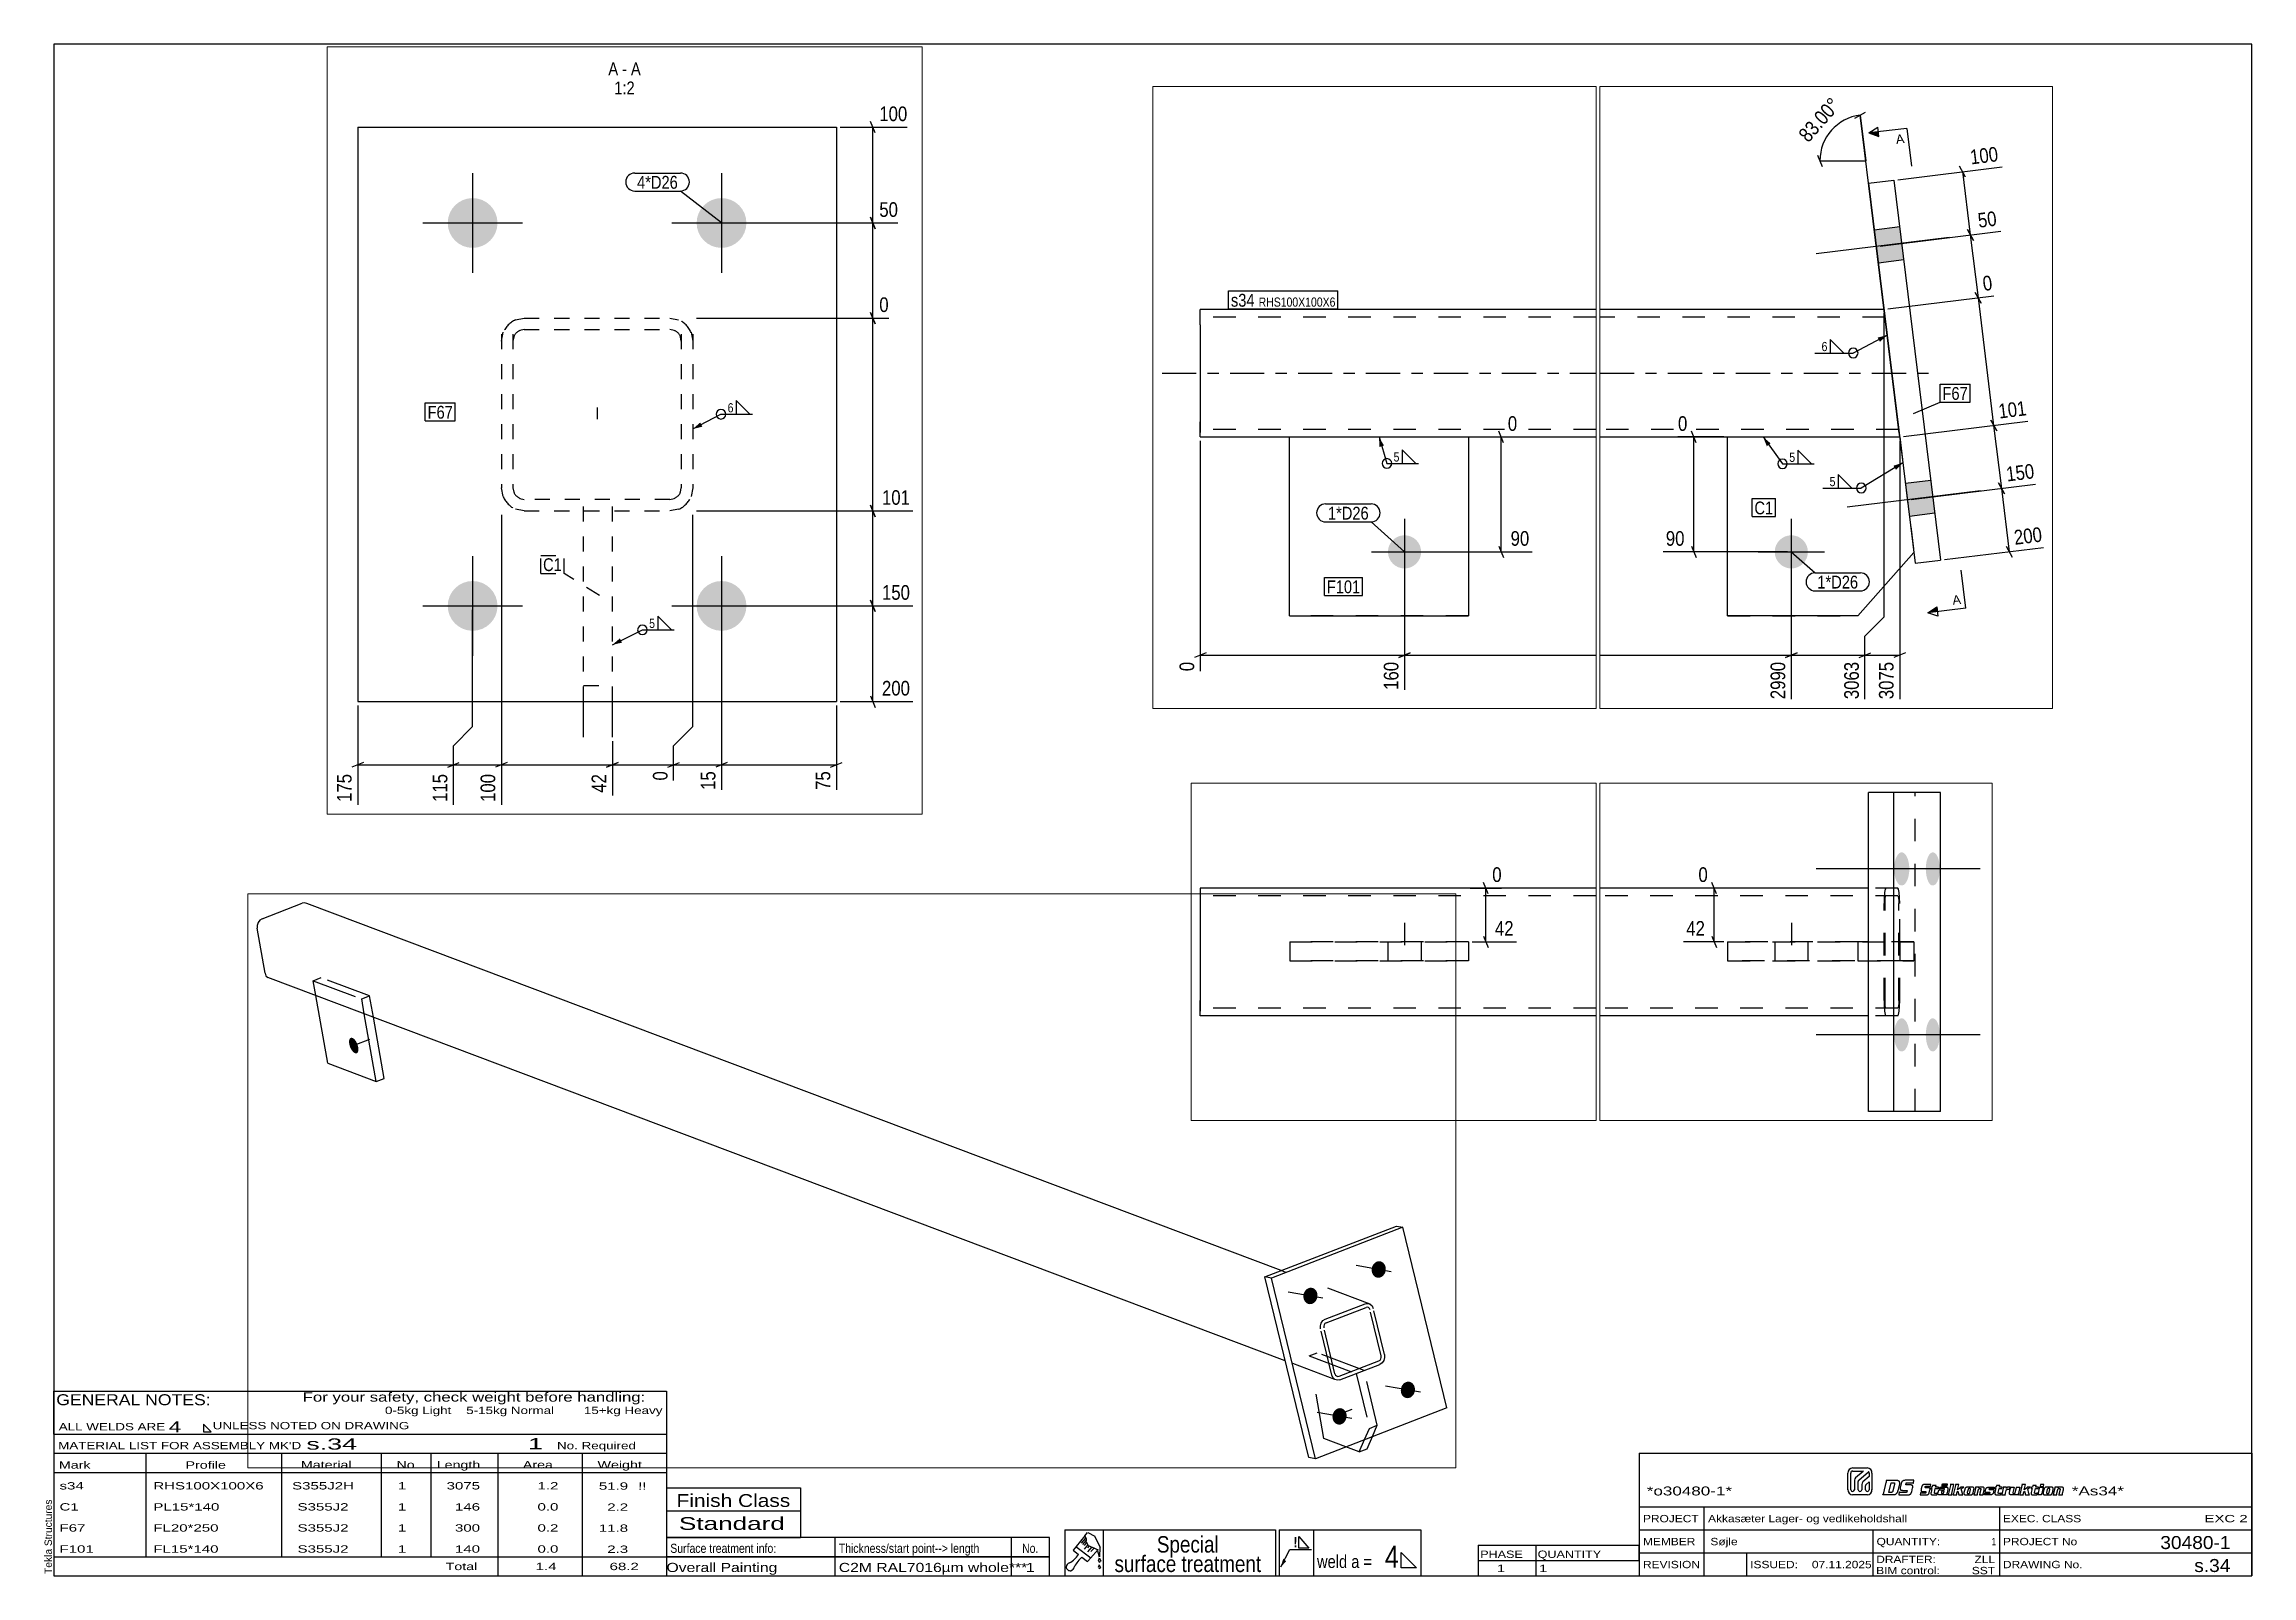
# Paper-space layout 'Layout1' of a CAD drawing. Header units: millimetres. Extents: x 2 to 579, y 5 to 405.
# The model-space entities are those that its viewports show. They can reach past a viewport. Long polylines and large blocks are cut down to what shows.
import ezdxf

# ---------------------------------------------------------------- set-up
doc = ezdxf.new("R2010")
doc.units = ezdxf.units.MM
doc.linetypes.add('DXK_LINE_DOT2', pattern=[3.9198, 1.9599, -1.9599])
doc.linetypes.add('DXK_LINE_DOT3', pattern=[5.9187, 2.979, -0.9799, 0.9799, -0.9799])
for name, color, linetype in [('GRAPHICAL_OBJECTS', 7, 'Continuous'), ('MÅLSÆTNING', 7, 'Continuous'), ('STÅL', 7, 'Continuous'), ('TEKST', 7, 'Continuous')]:
    doc.layers.add(name, color=color, linetype=linetype)
doc.layers.add('Viewport layer', color=7, linetype='Continuous', plot=False)
doc.styles.add('Arial', font='ARIAL.TTF', dxfattribs={"height": 0.2})
doc.styles.add('Arial Narrow', font='ARIALN.TTF', dxfattribs={"height": 0.2})
doc.styles.add('Arial Narrow Bold', font='ARIALNB.TTF', dxfattribs={"height": 0.2})
doc.styles.add('Arial Rounded MT Bold', font='ARLRDBD.TTF', dxfattribs={"height": 0.2})
doc.styles.add('IDAutomationHC39M', font='IDAUTOMATIONHC39M.TTF', dxfattribs={"height": 0.2})

psp = doc.layouts.get("Layout1")

# ---------------------------------------------------------------- texts
at = {"layer": 'GRAPHICAL_OBJECTS', "color": 7}
for s, height, style, width, p in [('GENERAL NOTES:', 2.8633, 'Arial Narrow', 1.4, (5.65, 49.56)), ('ALL WELDS ARE', 1.9089, 'Arial Narrow', 1.6, (6.29, 43)), ('UNLESS NOTED ON DRAWING', 1.9089, 'Arial Narrow', 1.6, (46.52, 43.28)), ('s.34', 2.912, 'Arial Rounded MT Bold', 1.794707, (70.97, 37.97)), ('1', 2.91, 'Arial Rounded MT Bold', 1.794707, (128.86, 38.06)), ("MATERIAL LIST FOR ASSEMBLY MK'D", 1.9089, 'Arial Narrow', 1.6, (6.15, 38.06)), ('Mark', 1.909, 'Arial Narrow', 1.7, (6.34, 33)), ('Profile', 1.909, 'Arial Narrow', 1.7, (39.41, 33)), ('Material', 1.909, 'Arial Narrow', 1.7, (69.54, 33.06)), ('No.', 1.909, 'Arial Narrow', 1.7, (94.5, 33.06)), ('Length', 1.909, 'Arial Narrow', 1.7, (105, 33.06)), ('Area', 1.909, 'Arial Narrow', 1.7, (127.5, 33.06)), ('No. Required', 1.9089, 'Arial Narrow', 1.6, (136.41, 38.06)), ('Weight', 1.909, 'Arial Narrow', 1.7, (147, 33.06)), ('PHASE', 1.909, 'Arial Narrow', 1.5, (377.5, 9.69)), ('QUANTITY', 1.909, 'Arial Narrow', 1.5, (392.5, 9.69))]:
    psp.add_text(s, height=height, dxfattribs=dict(at, style=style, width=width)).set_placement(p)
at = {"layer": 'GRAPHICAL_OBJECTS', "color": 7, "linetype": 'Continuous'}
for s, height, style, width, p in [('For your safety, check weight before handling:  ', 2.3861, 'Arial Narrow', 1.6, (70, 50.5)), ('0-5kg Light    5-15kg Normal        15+kg Heavy', 1.9089, 'Arial Narrow', 1.6, (91.5, 47.25)), ('4', 2.86, 'Arial Narrow', 1.794707, (35, 42.5)), ('s34', 1.909, 'Arial Narrow', 1.794707, (6.5, 27.56)), ('RHS100X100X6', 1.9089, 'Arial Narrow', 1.794707, (31, 27.56)), ('S355J2H', 1.909, 'Arial Narrow', 1.794707, (67.24, 27.56)), ('1', 1.91, 'Arial Narrow', 1.794707, (94.86, 27.56)), ('3075', 1.909, 'Arial Narrow', 1.794707, (107.58, 27.56)), ('1.2', 1.909, 'Arial Narrow', 1.794707, (131.32, 27.56)), ('51.9', 1.909, 'Arial Narrow', 1.794707, (147.34, 27.5)), ('!!', 1.909, 'Arial Narrow', 1.794707, (157.6, 27.5)), ('C1', 1.909, 'Arial Narrow', 1.794707, (6.5, 22.06)), ('PL15*140', 1.909, 'Arial Narrow', 1.794707, (31, 22.06)), ('S355J2', 1.909, 'Arial Narrow', 1.794707, (68.66, 22.06)), ('1', 1.91, 'Arial Narrow', 1.794707, (94.86, 22.06)), ('146', 1.909, 'Arial Narrow', 1.794707, (109.77, 22.06)), ('0.0', 1.909, 'Arial Narrow', 1.794707, (131.32, 22.06)), ('2.2', 1.909, 'Arial Narrow', 1.794707, (149.53, 22)), ('Finish Class', 3.3405, 'Arial Narrow', 1.425378, (167.62, 23)), ('*o30480-1*', 2.333, 'IDAutomationHC39M', 1.425378, (421, 26)), ('*As34*', 2.333, 'IDAutomationHC39M', 1.425378, (532, 26.01)), ('F67', 1.909, 'Arial Narrow', 1.794707, (6.5, 16.56)), ('FL20*250', 1.909, 'Arial Narrow', 1.794707, (31, 16.56)), ('S355J2', 1.909, 'Arial Narrow', 1.794707, (68.66, 16.56)), ('1', 1.91, 'Arial Narrow', 1.794707, (94.86, 16.56)), ('300', 1.909, 'Arial Narrow', 1.794707, (109.77, 16.56)), ('0.2', 1.909, 'Arial Narrow', 1.794707, (131.32, 16.56)), ('11.8', 1.909, 'Arial Narrow', 1.794707, (147.34, 16.5)), ('Standard', 3.34, 'Arial Narrow', 1.780292, (168.26, 17)), ('PROJECT', 1.909, 'Arial Narrow', 1.425378, (420, 19)), ('Akkasæter Lager- og vedlikeholdshall', 1.9089, 'Arial Narrow', 1.425378, (437, 19)), ('EXEC. CLASS', 1.9089, 'Arial Narrow', 1.425378, (514, 19)), ('EXC 2', 1.909, 'Arial Narrow', 1.780292, (566.64, 19)), ('F101', 1.909, 'Arial Narrow', 1.794707, (6.5, 11.06)), ('FL15*140', 1.909, 'Arial Narrow', 1.794707, (31, 11.06)), ('S355J2', 1.909, 'Arial Narrow', 1.794707, (68.66, 11.06)), ('1', 1.91, 'Arial Narrow', 1.794707, (94.86, 11.06)), ('140', 1.909, 'Arial Narrow', 1.794707, (109.77, 11.06)), ('0.0', 1.909, 'Arial Narrow', 1.794707, (131.32, 11.06)), ('2.3', 1.909, 'Arial Narrow', 1.794707, (149.53, 11)), ('MEMBER', 1.909, 'Arial Narrow', 1.425378, (420, 13)), ('Søjle', 1.909, 'Arial Narrow', 1.42538, (437.61, 13)), ('QUANTITY:', 1.909, 'Arial Narrow', 1.425378, (481, 13)), ('PROJECT No', 1.909, 'Arial Narrow', 1.425378, (514, 13)), ('30480-1', 3.397, 'Arial Rounded MT Bold', 1.1, (555.09, 12)), ('Total', 1.909, 'Arial Narrow', 1.7, (107.33, 6.5)), ('1.4', 1.909, 'Arial Narrow', 1.794707, (130.83, 6.5)), ('68.2', 1.909, 'Arial Narrow', 1.794707, (150.14, 6.5)), ('Overall Painting', 2.3861, 'Arial Narrow', 1.5, (165, 6)), ('C2M RAL7016µm whole***', 2.3861, 'Arial Narrow', 1.5, (210, 6)), ('1', 2.39, 'Arial Narrow', 1.5, (258.86, 6)), ('1', 1.91, 'Arial Narrow', 1.794707, (381.82, 6)), ('1', 1.91, 'Arial Narrow', 1.794707, (392.86, 6)), ('REVISION', 1.909, 'Arial Narrow', 1.425378, (420, 7)), ('ISSUED:', 1.909, 'Arial Narrow', 1.425378, (448, 7)), ('07.11.2025', 1.909, 'Arial Narrow', 1.425378, (464.11, 7)), ('DRAFTER:', 1.909, 'Arial Narrow', 1.425378, (480.91, 8.35)), ('BIM control:', 1.9089, 'Arial Narrow', 1.425378, (480.9, 5.44)), ('SST', 1.909, 'Arial Narrow', 1.425378, (505.88, 5.43)), ('ZLL', 1.909, 'Arial Narrow', 1.425378, (506.58, 8.35)), ('DRAWING No.', 1.9089, 'Arial Narrow', 1.425378, (514, 7)), ('s.34', 3.397, 'Arial Rounded MT Bold', 1.1, (563.96, 6))]:
    psp.add_text(s, height=height, dxfattribs=dict(at, style=style, width=width)).set_placement(p)
at = {"layer": 'GRAPHICAL_OBJECTS', "color": 174, "linetype": 'Continuous', "style": 'Arial'}
psp.add_text('Tekla Structures', height=1.9102, rotation=90, dxfattribs=at).set_placement((4.5, 5.5))
at = {"layer": 'GRAPHICAL_OBJECTS', "color": 7, "linetype": 'Continuous', "style": 'Arial Narrow'}
for s, height, p in [('Surface treatment info:', 2.3861, (166, 11)), ('Thickness/start point--> length', 2.3861, (210, 11)), ('Special', 4.295, (293.07, 11.08)), ('4', 5.73, (352.61, 7.11)), ('1', 1.91, (511.03, 13)), ('surface treatment', 4.2949, (282, 6)), ('weld a =', 3.34, (334.88, 7.06))]:
    psp.add_text(s, height=height, dxfattribs=at).set_placement(p)
at = {"layer": 'GRAPHICAL_OBJECTS', "color": 7, "style": 'Arial Narrow'}
psp.add_text('No.', height=2.386, dxfattribs=at).set_placement((257.87, 11))
at = {"layer": 'GRAPHICAL_OBJECTS', "color": 2, "linetype": 'Continuous', "style": 'Arial Narrow Bold', "width": 0.99921}
psp.add_text('!', height=2.73, dxfattribs=at).set_placement((328.73, 12.42))

msp = doc.modelspace()

# ---------------------------------------------------------------- hatches: boundary and pattern name
at = {"layer": 'STÅL', "linetype": 'Continuous'}
for points in [[(24705.7, 663.9), (24706.6, 661.3), (24707.1, 658.8), (24707.4, 656.4), (24707.3, 654.2), (24706.9, 652.3), (24706.3, 650.9), (24705.3, 649.9), (24704.1, 649.4), (24702.7, 649.5), (24701.3, 650.1), (24699.7, 651.2), (24698.2, 652.8), (24696.7, 654.8), (24695.4, 657), (24694.3, 659.5), (24693.5, 662.1), (24692.9, 664.6), (24692.7, 667.1), (24692.7, 669.2), (24693.1, 671.1), (24693.8, 672.6), (24694.8, 673.5), (24696, 674), (24697.3, 673.9), (24698.8, 673.3), (24700.4, 672.2), (24701.9, 670.6), (24703.3, 668.7), (24704.6, 666.4)], [(3115.3, 351.4), (3112.1, 377.2), (3092.2, 374.7), (3095.4, 348.9)], [(3115.3, 351.4), (3112.1, 377.2), (3092.2, 374.7), (3095.4, 348.9)], [(26295.1, 312.7), (26295.8, 315.4), (26297, 317.8), (26298.5, 319.9), (26300.4, 321.6), (26302.5, 322.9), (26304.8, 323.6), (26307.1, 323.8), (26309.4, 323.4), (26311.5, 322.4), (26313.4, 321), (26314.9, 319.1), (26316.1, 316.8), (26316.9, 314.3), (26317.1, 311.7), (26316.9, 308.9), (26316.2, 306.3), (26315, 303.9), (26313.5, 301.8), (26311.6, 300.1), (26309.5, 298.8), (26307.3, 298.1), (26304.9, 297.9), (26302.7, 298.3), (26300.5, 299.2), (26298.6, 300.7), (26297.1, 302.6), (26295.9, 304.8), (26295.2, 307.4), (26294.9, 310)], [(17419.9, 308.7, -1), (17393.9, 308.7, -1)], [(17549.9, 308.7, -1), (17523.9, 308.7, -1)], [(26188.1, 271.3), (26188.8, 273.9), (26190, 276.3), (26191.5, 278.5), (26193.4, 280.2), (26195.5, 281.4), (26197.8, 282.2), (26200.1, 282.3), (26202.4, 281.9), (26204.5, 281), (26206.4, 279.5), (26207.9, 277.6), (26209.1, 275.4), (26209.8, 272.9), (26210.1, 270.2), (26209.9, 267.5), (26209.2, 264.9), (26208, 262.5), (26206.5, 260.3), (26204.6, 258.6), (26202.5, 257.4), (26200.2, 256.6), (26197.9, 256.5), (26195.6, 256.9), (26193.5, 257.8), (26191.6, 259.3), (26190.1, 261.1), (26188.9, 263.4), (26188.2, 265.9), (26187.9, 268.6)], [(11940.3, 197.2), (11940.4, 199.9), (11940.8, 202.5), (11941.4, 204.8), (11942.3, 206.9), (11943.3, 208.5), (11944.4, 209.6), (11945.6, 210.1), (11946.9, 210.1), (11948.1, 209.6), (11949.2, 208.5), (11950.2, 206.9), (11951.1, 204.8), (11951.7, 202.5), (11952.1, 199.9), (11952.2, 197.2), (11952.1, 194.5), (11951.7, 191.9), (11951.1, 189.6), (11950.2, 187.5), (11949.2, 185.9), (11948.1, 184.8), (11946.9, 184.3), (11945.6, 184.3), (11944.4, 184.8), (11943.3, 185.9), (11942.3, 187.5), (11941.4, 189.6), (11940.8, 191.9), (11940.4, 194.5)], [(11965.1, 197.2), (11965.3, 199.9), (11965.6, 202.5), (11966.2, 204.8), (11967, 206.9), (11967.9, 208.5), (11968.9, 209.6), (11970, 210.1), (11971.2, 210.1), (11972.3, 209.6), (11973.4, 208.5), (11974.3, 206.9), (11975.1, 204.8), (11975.6, 202.5), (11976, 199.9), (11976.1, 197.2), (11976, 194.5), (11975.6, 191.9), (11975.1, 189.6), (11974.3, 187.5), (11973.4, 185.9), (11972.3, 184.8), (11971.2, 184.3), (11970, 184.3), (11968.9, 184.8), (11967.9, 185.9), (11967, 187.5), (11966.2, 189.6), (11965.6, 191.9), (11965.3, 194.5)], [(3139.6, 152.8), (3136.5, 178.6), (3116.6, 176.2), (3119.8, 150.4)], [(3139.6, 152.8), (3136.5, 178.6), (3116.6, 176.2), (3119.8, 150.4)], [(197.2, 135.6, -1), (197.2, 109.6, -1)], [(3027.2, 135.6, -1), (3027.2, 109.6, -1)], [(26340.8, 124), (26341.5, 126.7), (26342.6, 129.1), (26344.2, 131.2), (26346, 132.9), (26348.2, 134.2), (26350.4, 134.9), (26352.7, 135.1), (26355, 134.7), (26357.1, 133.7), (26359, 132.3), (26360.6, 130.4), (26361.8, 128.1), (26362.5, 125.6), (26362.8, 123), (26362.5, 120.3), (26361.8, 117.6), (26360.7, 115.2), (26359.1, 113.1), (26357.3, 111.4), (26355.2, 110.1), (26352.9, 109.4), (26350.6, 109.2), (26348.3, 109.6), (26346.2, 110.6), (26344.3, 112), (26342.7, 113.9), (26341.5, 116.2), (26340.8, 118.7), (26340.6, 121.3)], [(17419.9, 108.7, -1), (17393.9, 108.7, -1)], [(17549.9, 108.7, -1), (17523.9, 108.7, -1)], [(26233.8, 82.6), (26234.5, 85.2), (26235.6, 87.6), (26237.2, 89.8), (26239, 91.5), (26241.1, 92.7), (26243.4, 93.5), (26245.7, 93.6), (26248, 93.2), (26250.1, 92.3), (26252, 90.8), (26253.6, 89), (26254.8, 86.7), (26255.5, 84.2), (26255.8, 81.5), (26255.5, 78.8), (26254.8, 76.2), (26253.7, 73.8), (26252.1, 71.6), (26250.3, 69.9), (26248.2, 68.7), (26245.9, 67.9), (26243.6, 67.8), (26241.3, 68.2), (26239.2, 69.1), (26237.3, 70.6), (26235.7, 72.5), (26234.5, 74.7), (26233.8, 77.2), (26233.5, 79.9)], [(11940.3, 67.2), (11940.4, 69.9), (11940.8, 72.5), (11941.4, 74.8), (11942.3, 76.9), (11943.3, 78.5), (11944.4, 79.6), (11945.6, 80.1), (11946.9, 80.1), (11948.1, 79.6), (11949.2, 78.5), (11950.2, 76.9), (11951.1, 74.8), (11951.7, 72.5), (11952.1, 69.9), (11952.2, 67.2), (11952.1, 64.5), (11951.7, 61.9), (11951.1, 59.6), (11950.2, 57.5), (11949.2, 55.9), (11948.1, 54.8), (11946.9, 54.3), (11945.6, 54.3), (11944.4, 54.8), (11943.3, 55.9), (11942.3, 57.5), (11941.4, 59.6), (11940.8, 61.9), (11940.4, 64.5)], [(11965.1, 67.2), (11965.3, 69.9), (11965.6, 72.5), (11966.2, 74.8), (11967, 76.9), (11967.9, 78.5), (11968.9, 79.6), (11970, 80.1), (11971.2, 80.1), (11972.3, 79.6), (11973.4, 78.5), (11974.3, 76.9), (11975.1, 74.8), (11975.6, 72.5), (11976, 69.9), (11976.1, 67.2), (11976, 64.5), (11975.6, 61.9), (11975.1, 59.6), (11974.3, 57.5), (11973.4, 55.9), (11972.3, 54.8), (11971.2, 54.3), (11970, 54.3), (11968.9, 54.8), (11967.9, 55.9), (11967, 57.5), (11966.2, 59.6), (11965.6, 61.9), (11965.3, 64.5)]]:
    msp.add_hatch(color=96, dxfattribs=at).paths.add_polyline_path(points)
at = {"layer": 'TEKST', "linetype": 'Continuous'}
for color, points in [(30, [(3095.4, 451.7), (3095.8, 448), (3087.9, 450.8)]), (3, [(3094.8, 290.5), (3102.4, 292.3), (3096.6, 287.2)]), (3, [(177.5, 204.8), (177.2, 212.6), (181.1, 205.9)]), (3, [(3008, 205.4), (3005.1, 212.6), (3011, 207.6)]), (3, [(17526.9, 202.3), (17521.9, 201.1), (17525.8, 204.5)]), (3, [(3107.2, 190.1), (3114.6, 192.4), (3109.2, 186.9)]), (3, [(17484.9, 89.5), (17479.9, 88.4), (17483.8, 91.7)]), (30, [(3141.1, 79.5), (3141.5, 75.8), (3134.1, 74.9)])]:
    msp.add_hatch(color=color, dxfattribs=at).paths.add_polyline_path(points)

# ---------------------------------------------------------------- linework, layer by layer
at = {"layer": 'MÅLSÆTNING', "color": 7, "linetype": 'Continuous'}
for p, q in [((3076.9, 462.4), (3085.4, 467.1)), ((3111.8, 215.5), (3081.2, 464.8)), ((3081.2, 464.8), (3085.6, 429)), ((3047.8, 433.5), (3051.4, 424.5)), ((3049.6, 429), (3085.6, 429)), ((3110.6, 414.2), (3192.5, 424.3)), ((3163.7, 416.2), (3159, 424.7)), ((3161.3, 420.5), (3167.4, 370.9)), ((3096.8, 362.2), (3191.3, 373.8)), ((3096.8, 362.2), (3191.3, 373.8)), ((3169.8, 366.6), (3165.1, 375.1)), ((3165.1, 375.1), (3169.8, 366.6)), ((3167.4, 370.9), (3173.5, 321.6)), ((17598.9, 358.7), (17633.9, 358.7)), ((17617.1, 355.7), (17614.7, 361.7)), ((17615.9, 308.7), (17615.9, 358.7)), ((3102.8, 312.9), (3185.8, 323.1)), ((3171.1, 325.8), (3175.8, 317.4)), ((17614.7, 311.7), (17617.1, 305.7)), ((17617.1, 305.7), (17614.7, 311.7)), ((3099.9, 71.6), (3099.9, 309.6)), ((3099.9, 71.6), (3099.9, 309.6)), ((17538.9, 308.7), (17629, 308.7)), ((17538.9, 308.7), (17629, 308.7)), ((17523.9, 259), (17624.2, 259)), ((17617.1, 256), (17614.7, 262)), ((3115.1, 212.9), (3212.6, 224.9)), ((3115.1, 212.9), (3212.6, 224.9)), ((3188.1, 217.4), (3183.4, 225.8)), ((3183.4, 225.8), (3188.1, 217.4)), ((3185.7, 221.6), (3191.8, 172.3)), ((37.2, 209.6), (37.2, 29.1)), ((250.2, 212.6), (285.4, 212.6)), ((274.8, 208.1), (271.2, 217.1)), ((273, 122.6), (273, 212.6)), ((2974.2, 212.6), (2938.4, 212.6)), ((2952.6, 208.1), (2949, 217.1)), ((2950.8, 122.6), (2950.8, 212.6)), ((3112.1, 209.6), (3112.1, 7.2)), ((9095.2, 177.7), (9091.6, 186.7)), ((11801.2, 177.7), (11797.6, 186.7)), ((3121.2, 163.7), (3218.6, 175.6)), ((3121.2, 163.7), (3218.6, 175.6)), ((3194.1, 168.1), (3189.5, 176.6)), ((3189.5, 176.6), (3194.1, 168.1)), ((9081.2, 182.2), (9105.8, 182.2)), ((9093.4, 140.1), (9093.4, 182.2)), ((11808.8, 182.2), (11787, 182.2)), ((11799.4, 140.1), (11799.4, 182.2)), ((3191.8, 172.3), (3197.9, 122.7)), ((17421.9, 156.3), (17421.9, 4.8)), ((17421.9, 156.3), (17421.9, 4.8)), ((17521.9, 45.7), (17521.9, 156.3)), ((17521.9, 45.7), (17521.9, 156.3)), ((17523.9, 158.3), (17636.8, 158.3)), ((17617.1, 155.3), (17614.7, 161.3)), ((9082.8, 140.1), (9117.4, 140.1)), ((9091.6, 144.6), (9095.2, 135.6)), ((11806.8, 140.1), (11775.3, 140.1)), ((11797.6, 144.6), (11801.2, 135.6)), ((271.2, 127.1), (274.8, 118.1)), ((2949, 127.1), (2952.6, 118.1)), ((3195.6, 127), (3200.2, 118.5)), ((197.2, 119.6), (197.2, 14.5)), ((197.2, 119.6), (197.2, 14.5)), ((200.2, 122.6), (297.1, 122.6)), ((3024.2, 122.6), (2926.8, 122.6)), ((3027.2, 119.6), (3027.2, 7.2)), ((3147.1, 116.5), (3224.7, 126)), ((17406.9, 45.7), (17406.9, 106.7)), ((17406.9, 45.7), (17406.9, 106.7)), ((17536.9, 106.7), (17536.9, 12.6)), ((17536.9, 106.7), (17536.9, 12.6)), ((17538.9, 108.7), (17636.8, 108.7)), ((17617.1, 105.7), (17614.7, 111.7)), ((17615.9, 58.7), (17615.9, 108.7)), ((3084.9, 56.6), (3099.9, 71.6)), ((3084.9, 56.6), (3099.9, 71.6)), ((17598.9, 58.7), (17636.8, 58.7)), ((17614.7, 61.7), (17617.1, 55.7)), ((3084.9, 7.2), (3084.9, 56.6)), ((3084.9, 7.2), (3084.9, 56.6)), ((17346.9, 56.7), (17346.9, 4.8)), ((17596.9, 56.7), (17596.9, 12.6)), ((41.7, 43.4), (32.7, 39.8)), ((37.2, 41.6), (197.2, 41.6)), ((201.7, 43.4), (192.7, 39.8)), ((192.7, 39.8), (201.7, 43.4)), ((197.2, 41.6), (3027.2, 41.6)), ((3022.7, 39.8), (3031.7, 43.4)), ((3080.4, 39.8), (3089.4, 43.4)), ((3084.9, 41.6), (3112.1, 41.6)), ((3116.6, 43.4), (3107.6, 39.8)), ((17396.9, 35.7), (17406.9, 45.7)), ((17396.9, 35.7), (17406.9, 45.7)), ((17396.9, 4.8), (17396.9, 35.7)), ((17396.9, 4.8), (17396.9, 35.7)), ((17479.9, 38.1), (17479.9, 9.7)), ((17479.9, 38.1), (17479.9, 9.7)), ((17511.9, 35.7), (17521.9, 45.7)), ((17511.9, 35.7), (17521.9, 45.7)), ((17511.9, 17.5), (17511.9, 35.7)), ((17511.9, 17.5), (17511.9, 35.7)), ((17349.9, 26.9), (17343.9, 24.5)), ((17346.9, 25.7), (17396.9, 25.7)), ((17393.9, 24.5), (17399.9, 26.9)), ((17393.9, 24.5), (17399.9, 26.9)), ((17396.9, 25.7), (17421.9, 25.7)), ((17424.9, 26.9), (17418.9, 24.5)), ((17424.9, 26.9), (17418.9, 24.5)), ((17421.9, 25.7), (17479.9, 25.7)), ((17482.9, 26.9), (17476.9, 24.5)), ((17476.9, 24.5), (17482.9, 26.9)), ((17479.9, 25.7), (17511.9, 25.7)), ((17508.9, 24.5), (17514.9, 26.9)), ((17508.9, 24.5), (17514.9, 26.9)), ((17511.9, 25.7), (17536.9, 25.7)), ((17539.9, 26.9), (17533.9, 24.5)), ((17539.9, 26.9), (17533.9, 24.5)), ((17536.9, 25.7), (17596.9, 25.7)), ((17593.9, 24.5), (17599.9, 26.9))]:
    msp.add_line(p, q, dxfattribs=at)
msp.add_arc((3085.6, 429), 36, 97, 180, dxfattribs=at)
at = {"layer": 'STÅL', "color": 2, "linetype": 'Continuous'}
for p, q in [((24556.6, 860.5), (24619.1, 884.7)), ((24623, 885.3), (24619.1, 884.7)), ((24626.7, 884.1), (24623, 885.3)), ((26153.2, 309.1), (24626.7, 884.1)), ((24550.1, 854.5), (24548.6, 850.1)), ((24552.9, 858.1), (24550.1, 854.5)), ((24556.6, 860.5), (24552.9, 858.1)), ((24548.6, 850.1), (24548.6, 845.5)), ((24561, 775.2), (24548.6, 845.5)), ((24561, 775.2), (24562.5, 771.2)), ((24562.5, 771.2), (24565.3, 768.5)), ((26159.6, 167.9), (24565.3, 768.5)), ((24659.3, 633.9), (24640.5, 740.1)), ((24735.4, 605.2), (24716.6, 711.5)), ((24747.7, 610), (24730.8, 706.1)), ((24659.3, 633.9), (24735.4, 605.2)), ((24735.4, 605.2), (24747.7, 610)), ((3087.7, 411.4), (3107.6, 413.9)), ((3087.7, 411.4), (3124.3, 113.7)), ((3107.6, 413.9), (3144.1, 116.1)), ((26127.8, 299.3), (26333.6, 379)), ((26344, 377.1), (26138.2, 297.4)), ((26333.6, 379), (26344, 377.1)), ((26412.5, 94.1), (26344, 377.1)), ((17346.9, 358.7), (17596.9, 358.7)), ((17346.9, 358.7), (17346.9, 58.7)), ((17596.9, 358.7), (17596.9, 58.7)), ((347.2, 312.6), (37.2, 312.6)), ((37.2, 300.6), (37.2, 312.6)), ((3099.9, 312.6), (2877.2, 312.6)), ((37.2, 300.6), (37.2, 224.6)), ((26196.3, 16.2), (26127.8, 299.3)), ((26138.2, 297.4), (26127.8, 299.3)), ((26206.7, 14.4), (26138.2, 297.4)), ((11920.3, 7.2), (11920.3, 257.2)), ((11976.7, 257.2), (11920.3, 257.2)), ((11940.2, 7.2), (11940.2, 257.2)), ((11976.7, 7.2), (11976.7, 257.2)), ((37.2, 224.6), (37.2, 216.1)), ((37.2, 213.5), (37.2, 216.1)), ((37.2, 212.6), (37.2, 213.5)), ((37.2, 212.6), (347.2, 212.6)), ((107.2, 72.6), (107.2, 212.6)), ((247.2, 212.6), (247.2, 72.6)), ((2877.2, 212.6), (3112.1, 212.6)), ((2977.2, 72.6), (2977.2, 212.6)), ((8869.8, 182.2), (8869.8, 170.2)), ((9179.8, 182.2), (8869.8, 182.2)), ((11920.3, 182.2), (11709.8, 182.2)), ((8869.8, 170.2), (8869.8, 94.2)), ((3123.2, 122.2), (3079.3, 72.6)), ((3124.3, 113.7), (3144.1, 116.1)), ((8869.8, 83.1), (8869.8, 94.2)), ((26412.5, 94.1), (26206.7, 14.4)), ((8869.8, 82.2), (8869.8, 83.1)), ((9179.8, 82.2), (8869.8, 82.2)), ((11920.3, 82.2), (11709.8, 82.2)), ((107.2, 72.6), (107.2, 72.6)), ((107.2, 72.6), (247.2, 72.6)), ((247.2, 72.6), (247.2, 72.6)), ((2977.2, 72.6), (2977.2, 72.6)), ((3079.3, 72.6), (2977.2, 72.6)), ((3079.3, 72.6), (3079.3, 72.6)), ((17346.9, 58.7), (17596.9, 58.7)), ((17464.9, 40.1), (17464.9, 58.7)), ((17479.9, 40.1), (17479.9, 58.7)), ((26288, 29.7), (26296.2, 49.1)), ((26275.6, 25), (26283.9, 44.3)), ((26275.6, 25), (26254.5, 32.9)), ((26275.6, 25), (26288, 29.7)), ((26206.7, 14.4), (26196.3, 16.2)), ((11976.7, 7.2), (11920.3, 7.2))]:
    msp.add_line(p, q, dxfattribs=at)
at = {"layer": 'STÅL', "color": 7, "linetype": 'DXK_LINE_DOT2'}
for p, q in [((24636.4, 763.4), (24648.8, 768.2)), ((24636.4, 763.4), (24712.5, 734.8)), ((24640.5, 740.1), (24636.4, 763.4)), ((24724.9, 739.5), (24648.8, 768.2)), ((24712.5, 734.8), (24724.9, 739.5)), ((24730.8, 706.1), (24724.9, 739.5)), ((24716.6, 711.5), (24712.5, 734.8)), ((3112.1, 212.6), (3099.9, 312.6)), ((347.2, 306.6), (37.2, 306.6)), ((3100.6, 306.6), (2877.2, 306.6)), ((26292.5, 256.6), (26153.2, 309.1)), ((11956.9, 7.2), (11956.9, 257.2)), ((17429.3, 258.1), (17433.9, 259)), ((17433.9, 259), (17509.9, 259)), ((17509.9, 259), (17514.5, 258.1)), ((26222.2, 233), (26284.7, 257.2)), ((26284.7, 257.2), (26288.7, 257.8)), ((26288.7, 257.8), (26292.5, 256.6)), ((26292.5, 256.6), (26295.5, 253.7)), ((26295.5, 253.7), (26297.4, 249.6)), ((17421.9, 247), (17422.8, 251.6)), ((17421.9, 250.7), (17421.9, 170.4)), ((17427.9, 250.7), (17427.9, 170.4)), ((17428.4, 249.3), (17427.9, 247)), ((17433.9, 253), (17431.6, 252.5)), ((17433.9, 253), (17509.9, 253)), ((17512.2, 252.5), (17509.9, 253)), ((17515.9, 247), (17515.5, 249.3)), ((17515.9, 250.7), (17515.9, 170.4)), ((17521, 251.6), (17521.9, 247)), ((17521.9, 250.7), (17521.9, 170.4)), ((26223.5, 227.3), (26286.1, 251.5)), ((26288.1, 251.8), (26286.1, 251.5)), ((26290, 251.2), (26288.1, 251.8)), ((26291.5, 249.8), (26290, 251.2)), ((26292.4, 247.7), (26291.5, 249.8)), ((26309.9, 175.5), (26292.4, 247.7)), ((26314.8, 177.4), (26297.4, 249.6)), ((26216, 227), (26218.6, 230.7)), ((26218.6, 230.7), (26222.2, 233)), ((37.2, 220.3), (37.2, 224.6)), ((37.2, 220), (37.2, 220.3)), ((37.2, 219), (37.2, 220)), ((26214.7, 222.4), (26216, 227)), ((26215, 217.8), (26214.7, 222.4)), ((26220.4, 224.3), (26219.8, 222)), ((26219.8, 222), (26220, 219.7)), ((26237.4, 147.4), (26220, 219.7)), ((26221.7, 226.1), (26220.4, 224.3)), ((26223.5, 227.3), (26221.7, 226.1)), ((37.2, 218.6), (37.2, 219)), ((347.2, 218.6), (37.2, 218.6)), ((37.2, 216.1), (37.2, 218.6)), ((107.2, 212.6), (247.2, 212.6)), ((107.2, 212.6), (107.2, 212.6)), ((247.2, 212.6), (247.2, 212.6)), ((3111.4, 218.6), (2877.2, 218.6)), ((2977.2, 212.6), (3112.1, 212.6)), ((2977.2, 212.6), (2977.2, 212.6)), ((3112.1, 212.6), (3123.2, 122.2)), ((26232.5, 145.5), (26215, 217.8)), ((8869.8, 182.2), (8869.8, 181.3)), ((8869.8, 181.3), (8869.8, 178.7)), ((9179.8, 176.2), (8869.8, 176.2)), ((11943.3, 176.2), (11709.8, 176.2)), ((11943.3, 182.2), (11920.3, 182.2)), ((11932.6, 174.8), (11932.4, 170.2)), ((11932.9, 178.7), (11932.6, 174.8)), ((11933.4, 181.3), (11932.9, 178.7)), ((11933.2, 172.5), (11933.4, 174.4)), ((11933.9, 182.2), (11933.4, 181.3)), ((11933.4, 174.4), (11933.6, 175.7)), ((11933.6, 175.7), (11933.9, 176.2)), ((11943.8, 181.3), (11943.3, 182.2)), ((11943.3, 176.2), (11943.5, 175.7)), ((11943.5, 175.7), (11943.8, 174.4)), ((11944.3, 178.7), (11943.8, 181.3)), ((11943.8, 174.4), (11943.9, 172.5)), ((11944.6, 174.8), (11944.3, 178.7)), ((11944.7, 170.2), (11944.6, 174.8)), ((26197.2, 175.4), (26209.6, 180.2)), ((26197.2, 175.4), (26270.6, 147.8)), ((26220.1, 45.9), (26197.2, 175.4)), ((26283, 152.6), (26209.6, 180.2)), ((26309.4, 170.9), (26310, 173.2)), ((26310, 173.2), (26309.9, 175.5)), ((26314.8, 177.4), (26315.1, 172.7)), ((11932.4, 94.2), (11932.4, 170.2)), ((11933.2, 170.2), (11933.2, 172.5)), ((11933.2, 94.2), (11933.2, 170.2)), ((11943.9, 172.5), (11944, 170.2)), ((11944, 94.2), (11944, 170.2)), ((11944.7, 140.1), (11944.7, 170.2)), ((17422.8, 165.8), (17421.9, 170.4)), ((17427.9, 170.4), (17428.4, 168.1)), ((17431.6, 164.8), (17433.9, 164.3)), ((17509.9, 164.3), (17433.9, 164.3)), ((17464.9, 58.7), (17464.9, 162.1)), ((17479.9, 58.7), (17479.9, 162.1)), ((17509.9, 164.3), (17512.2, 164.8)), ((17515.5, 168.1), (17515.9, 170.4)), ((17521.9, 170.4), (17521, 165.8)), ((26237.4, 138.6), (26159.6, 167.9)), ((26243.8, 143.6), (26306.3, 167.9)), ((26245.1, 137.9), (26307.7, 162.2)), ((26306.3, 167.9), (26308.1, 169)), ((26311.3, 164.5), (26307.7, 162.2)), ((26308.1, 169), (26309.4, 170.9)), ((26313.9, 168.2), (26311.3, 164.5)), ((26315.1, 172.7), (26313.9, 168.2)), ((17433.9, 158.3), (17429.3, 159.2)), ((17433.9, 158.3), (17509.9, 158.3)), ((17464.9, 158.3), (17479.9, 158.3)), ((17514.5, 159.2), (17509.9, 158.3)), ((26270.6, 147.8), (26283, 152.6)), ((26303.7, 66.7), (26283, 152.6)), ((8939.8, 140.1), (8939.8, 140.1)), ((8939.8, 140.1), (9079.8, 140.1)), ((9079.8, 140.1), (8939.8, 140.1)), ((8939.8, 140.1), (8939.8, 125.1)), ((9079.8, 140.1), (9079.8, 140.1)), ((9079.8, 140.1), (9079.8, 125.1)), ((11809.8, 140.1), (11809.8, 140.1)), ((11809.8, 140.1), (11944.7, 140.1)), ((11911.9, 140.1), (11809.8, 140.1)), ((11809.8, 140.1), (11809.8, 125.1)), ((11955.8, 140.1), (11911.9, 140.1)), ((11911.9, 140.1), (11911.9, 125.1)), ((11944.7, 140.1), (11955.8, 140.1)), ((11944.7, 140.1), (11944.7, 125.1)), ((11955.8, 140.1), (11955.8, 125.1)), ((26234.3, 141.4), (26232.5, 145.5)), ((26237.4, 138.6), (26234.3, 141.4)), ((26237.4, 147.4), (26238.4, 145.4)), ((26241.2, 137.3), (26237.4, 138.6)), ((26238.4, 145.4), (26239.9, 144)), ((26239.9, 144), (26241.8, 143.3)), ((26241.8, 143.3), (26243.8, 143.6)), ((26270.6, 147.8), (26291.4, 61.9)), ((26245.1, 137.9), (26241.2, 137.3)), ((9079.8, 125.1), (8939.8, 125.1)), ((8939.8, 125.1), (9079.8, 125.1)), ((11944.7, 125.1), (11809.8, 125.1)), ((11809.8, 125.1), (11911.9, 125.1)), ((11911.9, 125.1), (11955.8, 125.1)), ((11955.8, 125.1), (11944.7, 125.1)), ((11944.7, 94.2), (11944.7, 125.1)), ((8869.8, 94.2), (8869.8, 85.7)), ((11932.4, 94.2), (11932.6, 89.6)), ((11933.2, 91.9), (11933.2, 94.2)), ((11944, 94.2), (11943.9, 91.9)), ((11944.6, 89.6), (11944.7, 94.2)), ((9179.8, 88.2), (8869.8, 88.2)), ((11943.3, 88.2), (11709.8, 88.2)), ((11943.3, 82.2), (11920.3, 82.2)), ((11932.6, 89.6), (11932.9, 85.7)), ((11932.9, 85.7), (11933.4, 83.1)), ((11933.4, 90), (11933.2, 91.9)), ((11933.6, 88.7), (11933.4, 90)), ((11933.4, 83.1), (11933.9, 82.2)), ((11933.9, 88.2), (11933.6, 88.7)), ((11943.5, 88.7), (11943.3, 88.2)), ((11943.3, 82.2), (11943.8, 83.1)), ((11943.8, 90), (11943.5, 88.7)), ((11943.9, 91.9), (11943.8, 90)), ((11943.8, 83.1), (11944.3, 85.7)), ((11944.3, 85.7), (11944.6, 89.6)), ((247.2, 72.6), (107.2, 72.6)), ((2977.2, 72.6), (3079.3, 72.6)), ((17464.9, 67.2), (17479.9, 67.2)), ((26283.9, 44.3), (26291.4, 61.9)), ((26291.4, 61.9), (26303.7, 66.7)), ((26296.2, 49.1), (26303.7, 66.7)), ((26254.5, 32.9), (26220.1, 45.9))]:
    msp.add_line(p, q, dxfattribs=at)
at = {"layer": 'STÅL', "color": 96, "linetype": 'Continuous'}
for p, q in [((24724.7, 671.3), (24700, 661.7)), ((3112.1, 377.2), (3092.2, 374.7)), ((3112.1, 377.2), (3092.2, 374.7)), ((3150.9, 368.8), (3046.7, 356)), ((3150.9, 368.8), (3046.7, 356)), ((3115.3, 351.4), (3095.4, 348.9)), ((3115.3, 351.4), (3095.4, 348.9)), ((17406.9, 334.7), (17406.9, 282.7)), ((17536.9, 334.7), (17536.9, 282.7)), ((26325.5, 307.4), (26270.9, 317)), ((17380.9, 308.7), (17432.9, 308.7)), ((17510.9, 308.7), (17562.9, 308.7)), ((26218.5, 266), (26163.9, 275.5)), ((11983.5, 197.2), (11879.3, 197.2)), ((12007.8, 197.2), (11903.6, 197.2)), ((3136.5, 178.6), (3116.6, 176.2)), ((3136.5, 178.6), (3116.6, 176.2)), ((3175.3, 170.3), (3071, 157.5)), ((3175.3, 170.3), (3071, 157.5)), ((3139.6, 152.8), (3119.8, 150.4)), ((3139.6, 152.8), (3119.8, 150.4)), ((197.2, 148.6), (197.2, 96.6)), ((3027.2, 148.6), (3027.2, 96.6)), ((17406.9, 134.7), (17406.9, 82.7)), ((17536.9, 134.7), (17536.9, 82.7)), ((26371.2, 118.7), (26316.6, 128.3)), ((171.2, 122.6), (223.2, 122.6)), ((3001.2, 122.6), (3053.2, 122.6)), ((17380.9, 108.7), (17432.9, 108.7)), ((17510.9, 108.7), (17562.9, 108.7)), ((26264.1, 77.3), (26209.6, 86.8)), ((11983.5, 67.2), (11879.3, 67.2)), ((12007.8, 67.2), (11903.6, 67.2))]:
    msp.add_line(p, q, dxfattribs=at)
at = {"layer": 'STÅL', "color": 7, "linetype": 'DXK_LINE_DOT3'}
for p, q in [((7.2, 262.6), (347.2, 262.6)), ((2877.2, 262.6), (3136, 262.6)), ((17471.9, 212.4), (17471.9, 206.2))]:
    msp.add_line(p, q, dxfattribs=at)
at = {"layer": 'STÅL', "color": 96, "linetype": 'DXK_LINE_DOT2'}
for p, q in [((9029.8, 155.1), (9029.8, 125.1)), ((11859.8, 155.1), (11859.8, 125.1)), ((9016.8, 140.1), (9016.8, 125.1)), ((9042.8, 140.1), (9042.8, 125.1)), ((11846.8, 140.1), (11846.8, 125.1)), ((11872.8, 140.1), (11872.8, 125.1)), ((26263.8, 91.5), (26239.1, 81.9))]:
    msp.add_line(p, q, dxfattribs=at)
at = {"layer": 'STÅL', "color": 7, "linetype": 'DXK_LINE_DOT2'}
for centre, radius, start, end in [((17434, 247), 12, 112.7149, 157.7138), ((17509.9, 247), 12, 22.2862, 67.2851), ((17434, 247), 6.02, 112.7149, 157.7138), ((17509.9, 247), 6.02, 22.2862, 67.2851), ((17434, 170.3), 12, 202.2862, 247.2851), ((17434, 170.4), 6.02, 202.2862, 247.2851), ((17509.9, 170.4), 6.02, 292.7149, 337.7138), ((17509.9, 170.3), 12, 292.7149, 337.7138)]:
    msp.add_arc(centre, radius, start, end, dxfattribs=at)
at = {"layer": 'TEKST', "color": 30, "linetype": 'Continuous'}
for p, q in [((3087.9, 450.8), (3094.9, 455.4)), ((3087.9, 450.8), (3095.8, 448)), ((3095.8, 448), (3094.9, 455.4)), ((3134.1, 74.9), (3141.1, 79.5)), ((3142, 72.1), (3134.1, 74.9)), ((3141.1, 79.5), (3142, 72.1))]:
    msp.add_line(p, q, dxfattribs=at)
at = {"layer": 'TEKST', "color": 3, "linetype": 'Continuous'}
for p, q in [((3102.4, 292.3), (3075.7, 278.4)), ((3114.6, 192.4), (3082, 172.6))]:
    msp.add_line(p, q, dxfattribs=at)
for centre, start, end in [((3075.7, 278.4), 90, 270), ((3075.7, 278.4), 270, 90), ((3082, 172.6), 90, 270), ((3082, 172.6), 270, 90)]:
    msp.add_arc(centre, 3.75, start, end, dxfattribs=at)

# ---------------------------------------------------------------- wipeouts: each hides what was drawn before it
at = {"color": 0, "linetype": 'Continuous'}
for points in [[(17482.9, 385.9), (17482.9, 392.9), (17477.8, 392.9), (17477.8, 385.9)], [(3160.4, 81.9), (3159.5, 89.3), (3152.9, 88.5), (3153.8, 81.1)]]:
    msp.add_wipeout(points, dxfattribs=at).dxf.layer = 'TEKST'
at = {"color": 0}
for points in [[(17514.2, 326.6), (17514.2, 333.6), (17492.8, 333.6), (17492.8, 326.6)], [(3056.1, 279.3), (3056.1, 288), (3050.3, 288), (3050.3, 279.3)], [(17396.6, 206.5), (17396.6, 213.5), (17383.4, 213.5), (17383.4, 206.5)], [(17543.5, 209.4), (17543.5, 215.2), (17539.7, 215.2), (17539.7, 209.4)], [(193.8, 192.8), (193.8, 201.5), (188, 201.5), (188, 192.8)], [(3030.7, 192.5), (3030.7, 201.2), (3025, 201.2), (3025, 192.5)], [(3062.4, 173.5), (3062.4, 182.2), (3056.6, 182.2), (3056.6, 173.5)], [(3013, 152), (3013, 162.5), (2998.3, 162.5), (2998.3, 152)], [(169.2, 147.9), (169.2, 158.4), (137.2, 158.4), (137.2, 147.9)], [(17453.5, 126.9), (17453.5, 133.9), (17443.7, 133.9), (17443.7, 126.9)], [(162.5, 90.2), (162.5, 100.7), (136.3, 100.7), (136.3, 90.2)], [(17502.6, 96.8), (17502.6, 102.6), (17498.7, 102.6), (17498.7, 96.8)]]:
    msp.add_wipeout(points, dxfattribs=at).dxf.layer = 'TEKST'

# ---------------------------------------------------------------- next in the draw order: linework, layer by layer
at = {"layer": 'TEKST', "color": 3, "linetype": 'Continuous'}
for p, q in [((3068.3, 278.4), (3057.6, 289.1)), ((3057.6, 289.1), (3057.6, 278.4)), ((3045.6, 278.4), (3075.7, 278.4)), ((3057.6, 278.4), (3068.3, 278.4)), ((177.2, 212.6), (183.4, 191.9)), ((3005.1, 212.6), (3020.3, 191.6)), ((17521.9, 201.1), (17536.6, 208.8)), ((17536.6, 208.8), (17553.1, 208.8)), ((17551.7, 208.8), (17544.5, 216)), ((17544.5, 216), (17544.5, 208.8)), ((17544.5, 208.8), (17551.7, 208.8)), ((206, 191.9), (195.3, 202.6)), ((195.3, 202.6), (195.3, 191.9)), ((3043, 191.6), (3032.3, 202.3)), ((3032.3, 202.3), (3032.3, 191.6)), ((183.4, 191.9), (208.2, 191.9)), ((195.3, 191.9), (206, 191.9)), ((3020.3, 191.6), (3045.1, 191.6)), ((3032.3, 191.6), (3043, 191.6)), ((3074.6, 172.6), (3063.9, 183.3)), ((3063.9, 183.3), (3063.9, 172.6)), ((3052, 172.6), (3082, 172.6)), ((3063.9, 172.6), (3074.6, 172.6)), ((17479.9, 88.4), (17495.6, 96.2)), ((17495.6, 96.2), (17512.2, 96.2)), ((17510.7, 96.2), (17503.6, 103.3)), ((17503.6, 103.3), (17503.6, 96.2)), ((17503.6, 96.2), (17510.7, 96.2))]:
    msp.add_line(p, q, dxfattribs=at)
at = {"layer": 'TEKST', "color": 7, "linetype": 'Continuous'}
for q in [(3160.2, 108.3), (3134.1, 74.9)]:
    msp.add_line((3163.9, 78.5), q, dxfattribs=at)
at = {"layer": 'TEKST', "color": 3, "linetype": 'Continuous'}
for centre, radius, start, end in [((17536.6, 208.8), 2.5, 90, 270), ((17536.6, 208.8), 2.5, 270, 90), ((183.4, 191.9), 3.75, 90, 270), ((183.4, 191.9), 3.75, 270, 90), ((3020.3, 191.6), 3.75, 90, 270), ((3020.3, 191.6), 3.75, 270, 90), ((17495.6, 96.2), 2.5, 90, 270), ((17495.6, 96.2), 2.5, 270, 90)]:
    msp.add_arc(centre, radius, start, end, dxfattribs=at)

# ---------------------------------------------------------------- next in the draw order: texts
at = {"layer": 'TEKST', "color": 3, "style": 'Arial Narrow'}
for s, height, p in [('6', 7.16, (3050.9, 279.9)), ('6', 4.77, (17540.1, 209.8)), ('5', 7.16, (188.6, 193.4)), ('5', 7.16, (3025.6, 193.1)), ('5', 7.16, (3057.2, 174.1)), ('5', 4.77, (17499.1, 97.2))]:
    msp.add_text(s, height=height, dxfattribs=at).set_placement(p)
at = {"layer": 'TEKST', "color": 3, "linetype": 'Continuous', "style": 'Arial'}
msp.add_text('A', height=7.16, rotation=7.0015, dxfattribs=at).set_placement((3153.8, 81.1))

# ---------------------------------------------------------------- next in the draw order: wipeouts: each hides what was drawn before it
at = {"color": 0}
for points, layer in [([(3070, 472.3), (3057.4, 483.4), (3028.1, 450.4), (3040.7, 439.3)], 'MÅLSÆTNING'), ([(79.7, 314.7), (79.7, 325.2), (61.2, 325.2), (61.2, 314.7)], 'TEKST'), ([(17514.2, 326.6), (17514.2, 333.6), (17492.8, 333.6), (17492.8, 326.6)], 'TEKST'), ([(3165.4, 241.7), (3165.4, 252.2), (3145.6, 252.2), (3145.6, 241.7)], 'TEKST'), ([(17396.6, 206.5), (17396.6, 213.5), (17383.4, 213.5), (17383.4, 206.5)], 'TEKST'), ([(3013, 152), (3013, 162.5), (2998.3, 162.5), (2998.3, 152)], 'TEKST'), ([(169.2, 147.9), (169.2, 158.4), (137.2, 158.4), (137.2, 147.9)], 'TEKST'), ([(17453.5, 126.9), (17453.5, 133.9), (17443.7, 133.9), (17443.7, 126.9)], 'TEKST'), ([(3079.5, 93.9), (3079.5, 104.4), (3047.6, 104.4), (3047.6, 93.9)], 'TEKST'), ([(162.5, 90.2), (162.5, 100.7), (136.3, 100.7), (136.3, 90.2)], 'TEKST')]:
    msp.add_wipeout(points, dxfattribs=at).dxf.layer = layer
at = {"color": 0, "linetype": 'Continuous'}
for points, layer in [([(3192.4, 426.7), (3190.4, 443.4), (3163.8, 440.1), (3165.9, 423.5)], 'MÅLSÆTNING'), ([(3191.3, 376.2), (3189.2, 392.9), (3169.9, 390.5), (3172, 373.8)], 'MÅLSÆTNING'), ([(17635.5, 360.3), (17635.5, 371.5), (17617.7, 371.5), (17617.7, 360.3)], 'MÅLSÆTNING'), ([(3187.9, 325.8), (3185.8, 342.5), (3173.8, 341), (3175.9, 324.3)], 'MÅLSÆTNING'), ([(287.8, 215), (287.8, 231.8), (275.7, 231.8), (275.7, 215)], 'MÅLSÆTNING'), ([(2948.1, 215), (2948.1, 231.8), (2936, 231.8), (2936, 215)], 'MÅLSÆTNING'), ([(9108.2, 184.6), (9108.2, 201.4), (9096.1, 201.4), (9096.1, 184.6)], 'MÅLSÆTNING'), ([(11796.7, 184.6), (11796.7, 201.4), (11784.6, 201.4), (11784.6, 184.6)], 'MÅLSÆTNING'), ([(3220.7, 178.3), (3218.7, 195), (3192.1, 191.7), (3194.2, 175.1)], 'MÅLSÆTNING'), ([(9117.7, 142.5), (9117.7, 159.3), (9098.2, 159.3), (9098.2, 142.5)], 'MÅLSÆTNING'), ([(11794.5, 142.5), (11794.5, 159.3), (11775.1, 159.3), (11775.1, 142.5)], 'MÅLSÆTNING'), ([(297.3, 125), (297.3, 141.8), (277.9, 141.8), (277.9, 125)], 'MÅLSÆTNING'), ([(2946, 125), (2946, 141.8), (2926.5, 141.8), (2926.5, 125)], 'MÅLSÆTNING'), ([(3226.8, 128.7), (3224.8, 145.4), (3198.2, 142.1), (3200.3, 125.4)], 'MÅLSÆTNING'), ([(17637, 110.3), (17637, 121.5), (17619.1, 121.5), (17619.1, 110.3)], 'MÅLSÆTNING'), ([(17637, 60.3), (17637, 71.5), (17619.1, 71.5), (17619.1, 60.3)], 'MÅLSÆTNING'), ([(34.8, 38.8), (18, 38.8), (18, 26.7), (34.8, 26.7)], 'MÅLSÆTNING'), ([(194.8, 38.8), (178, 38.8), (178, 12.1), (194.8, 12.1)], 'MÅLSÆTNING'), ([(3024.8, 38.8), (3008, 38.8), (3008, 4.8), (3024.8, 4.8)], 'MÅLSÆTNING'), ([(3109.7, 38.8), (3092.9, 38.8), (3092.9, 4.8), (3109.7, 4.8)], 'MÅLSÆTNING'), ([(17510.3, 23.9), (17499.1, 23.9), (17499.1, 15.9), (17510.3, 15.9)], 'MÅLSÆTNING'), ([(17535.3, 23.9), (17524.1, 23.9), (17524.1, 11), (17535.3, 11)], 'MÅLSÆTNING'), ([(17595.3, 23.9), (17584.1, 23.9), (17584.1, 11), (17595.3, 11)], 'MÅLSÆTNING'), ([(17345.3, 22.5), (17334.1, 22.5), (17334.1, 4.7), (17345.3, 4.7)], 'MÅLSÆTNING'), ([(17395.3, 22.5), (17384.1, 22.5), (17384.1, 4.7), (17395.3, 4.7)], 'MÅLSÆTNING'), ([(17420.3, 22.5), (17409.1, 22.5), (17409.1, 4.7), (17420.3, 4.7)], 'MÅLSÆTNING'), ([(17478.3, 22.5), (17467.1, 22.5), (17467.1, 9.5), (17478.3, 9.5)], 'MÅLSÆTNING'), ([(3116.1, 442.9), (3115.2, 450.4), (3108.6, 449.5), (3109.5, 442.1)], 'TEKST'), ([(17487.5, 385.9), (17487.5, 392.9), (17485, 392.9), (17485, 385.9)], 'TEKST')]:
    msp.add_wipeout(points, dxfattribs=at).dxf.layer = layer

# ---------------------------------------------------------------- next in the draw order: linework, layer by layer
at = {"layer": 'MÅLSÆTNING', "color": 7, "linetype": 'Continuous'}
for p, q in [((3102.8, 312.9), (3185.8, 323.1)), ((3175.8, 317.4), (3171.1, 325.8)), ((3173.5, 321.6), (3185.7, 221.6)), ((17615.9, 108.7), (17615.9, 158.3)), ((3027.2, 119.6), (3027.2, 7.2)), ((17538.9, 108.7), (17636.8, 108.7)), ((17614.7, 111.7), (17617.1, 105.7)), ((3031.7, 43.4), (3022.7, 39.8)), ((3027.2, 41.6), (3084.9, 41.6)), ((3080.4, 39.8), (3089.4, 43.4))]:
    msp.add_line(p, q, dxfattribs=at)
at = {"layer": 'TEKST', "color": 7, "linetype": 'Continuous'}
for p, q in [((3117.7, 454.4), (3087.9, 450.8)), ((3117.7, 454.4), (3121.4, 424.7)), ((17491.6, 334.8), (17515.4, 334.8)), ((17491.6, 325.4), (17515.4, 325.4)), ((17536.9, 308.7), (17515.4, 325.4)), ((17382.2, 214.7), (17397.8, 214.7)), ((17382.2, 205.3), (17382.2, 214.7)), ((17397.8, 205.3), (17397.8, 214.7)), ((17382.2, 205.3), (17397.8, 205.3)), ((2996.5, 164.3), (3014.8, 164.3)), ((2996.5, 150.2), (2996.5, 164.3)), ((3014.8, 150.2), (3014.8, 164.3)), ((135.4, 160.2), (171, 160.2)), ((2996.5, 150.2), (3014.8, 150.2)), ((135.4, 146.1), (171, 146.1)), ((197.2, 122.6), (171, 146.1)), ((134.5, 102.5), (164.3, 102.5)), ((134.5, 88.4), (134.5, 102.5)), ((164.3, 88.4), (164.3, 102.5)), ((134.5, 88.4), (164.3, 88.4))]:
    msp.add_line(p, q, dxfattribs=at)
at = {"layer": 'TEKST', "color": 7, "linetype": 'DXK_LINE_DOT2'}
for p, q in [((17442.5, 135.1), (17454.7, 135.1)), ((17442.5, 125.7), (17442.5, 135.1)), ((17454.7, 125.7), (17454.7, 135.1)), ((17442.5, 125.7), (17454.7, 125.7)), ((17473.1, 114.2), (17454.7, 125.7))]:
    msp.add_line(p, q, dxfattribs=at)
at = {"layer": 'TEKST', "color": 7, "linetype": 'Continuous'}
for centre, radius, start, end in [((17491.6, 330.1), 4.7, 90, 270), ((17515.4, 330.1), 4.7, 270, 90), ((135.4, 153.1), 7.05, 90, 270), ((171, 153.1), 7.05, 270, 90)]:
    msp.add_arc(centre, radius, start, end, dxfattribs=at)

# ---------------------------------------------------------------- next in the draw order: texts
at = {"layer": 'MÅLSÆTNING', "color": 3, "style": 'Arial Narrow'}
msp.add_text('83.00°', height=11.45, rotation=48.5009, dxfattribs=at).set_placement((3040.5, 442.7))
at = {"layer": 'MÅLSÆTNING', "color": 3, "linetype": 'Continuous', "style": 'Arial Narrow'}
for s, height, rotation, p in [('100', 11.45, 7.0015, (3168, 426.1)), ('50', 11.45, 7.0015, (3174.1, 376.5)), ('0', 11.5, 7.0015, (3177.9, 327)), ('150', 11.45, 7.0015, (3196.3, 177.7)), ('200', 11.45, 7.0015, (3202.4, 128.1)), ('0', 11.5, 90.0002, (32.4, 29.1)), ('160', 11.45, 90.0002, (192.4, 14.5)), ('2990', 11.45, 90.0002, (3022.4, 7.2)), ('3075', 11.45, 90.0002, (3107.3, 7.2)), ('175', 7.64, 90.0002, (17343.7, 6.3)), ('115', 7.64, 90.0002, (17393.7, 6.3)), ('100', 7.64, 90.0002, (17418.7, 6.3)), ('42', 7.64, 90.0002, (17476.7, 11.1)), ('0', 7.64, 90.0002, (17508.7, 17.5)), ('15', 7.64, 90.0002, (17533.7, 12.6)), ('75', 7.64, 90.0002, (17593.7, 12.6))]:
    msp.add_text(s, height=height, rotation=rotation, dxfattribs=at).set_placement(p)
for s, height, p in [('100', 7.64, (17619.3, 361.9)), ('0', 11.5, (278.1, 217.4)), ('0', 11.5, (2938.4, 217.4)), ('0', 11.5, (9098.5, 187)), ('0', 11.5, (11787, 187)), ('42', 11.45, (9100.6, 144.9)), ('42', 11.45, (11777.5, 144.9)), ('90', 11.45, (280.3, 127.4)), ('90', 11.45, (2928.9, 127.4)), ('150', 7.64, (17620.7, 111.9)), ('200', 7.64, (17620.7, 61.9))]:
    msp.add_text(s, height=height, dxfattribs=at).set_placement(p)
at = {"layer": 'TEKST', "color": 3, "linetype": 'Continuous', "style": 'Arial'}
msp.add_text('A', height=7.16, rotation=7.0015, dxfattribs=at).set_placement((3109.5, 442.1))
at = {"layer": 'TEKST', "color": 3, "style": 'Arial Narrow'}
for s, height, p in [('4*D26', 6.68, (17492.8, 326.6)), ('F67', 6.68, (17383.4, 206.5)), ('C1', 10.02, (2998.3, 152)), ('1*D26', 10.02, (137.2, 147.9)), ('C1', 6.68, (17443.7, 126.9)), ('F101', 10.02, (136.3, 90.2))]:
    msp.add_text(s, height=height, dxfattribs=at).set_placement(p)

# ---------------------------------------------------------------- next in the draw order: wipeouts: each hides what was drawn before it
at = {"color": 0, "linetype": 'Continuous'}
msp.add_wipeout([(17494.8, 385.9), (17494.8, 392.9), (17489.6, 392.9), (17489.6, 385.9)], dxfattribs=at).dxf.layer = 'TEKST'
at = {"color": 0}
for points in [[(79.7, 314.7), (79.7, 325.2), (61.2, 325.2), (61.2, 314.7)], [(3165.4, 241.7), (3165.4, 252.2), (3145.6, 252.2), (3145.6, 241.7)], [(3079.5, 93.9), (3079.5, 104.4), (3047.6, 104.4), (3047.6, 93.9)]]:
    msp.add_wipeout(points, dxfattribs=at).dxf.layer = 'TEKST'

# ---------------------------------------------------------------- next in the draw order: linework, layer by layer
at = {"layer": 'TEKST', "color": 7, "linetype": 'Continuous'}
for p, q in [((59.4, 312.9), (59.4, 327)), ((3143.8, 254), (3167.2, 254)), ((3143.8, 239.9), (3143.8, 254)), ((3167.2, 239.9), (3167.2, 254)), ((3122.9, 231), (3143.8, 239.9)), ((3143.8, 239.9), (3167.2, 239.9)), ((3027.2, 122.6), (3045.8, 106.2)), ((3045.8, 106.2), (3081.3, 106.2)), ((3045.8, 92.1), (3081.3, 92.1))]:
    msp.add_line(p, q, dxfattribs=at)
for centre, start, end in [((3045.8, 99.1), 90, 270), ((3081.3, 99.1), 270, 90)]:
    msp.add_arc(centre, 7.05, start, end, dxfattribs=at)

# ---------------------------------------------------------------- next in the draw order: texts
at = {"layer": 'TEKST', "color": 3, "style": 'Arial Narrow'}
for s, p in [('F67', (3145.6, 241.7)), ('1*D26', (3047.6, 93.9))]:
    msp.add_text(s, height=10.02, dxfattribs=at).set_placement(p)

# ---------------------------------------------------------------- next in the draw order: wipeouts: each hides what was drawn before it
at = {"color": 0, "linetype": 'Continuous'}
for points, layer in [([(3214.7, 227.6), (3212.6, 244.2), (3186.1, 241), (3188.1, 224.3)], 'MÅLSÆTNING'), ([(17637, 159.9), (17637, 171.1), (17619.1, 171.1), (17619.1, 159.9)], 'MÅLSÆTNING'), ([(3082.5, 38.8), (3065.7, 38.8), (3065.7, 4.8), (3082.5, 4.8)], 'MÅLSÆTNING'), ([(17491.6, 375.9), (17491.6, 382.9), (17480.9, 382.9), (17480.9, 375.9)], 'TEKST')]:
    msp.add_wipeout(points, dxfattribs=at).dxf.layer = layer
at = {"color": 0}
msp.add_wipeout([(143.2, 314.7), (143.2, 322.2), (82.9, 322.2), (82.9, 314.7)], dxfattribs=at).dxf.layer = 'TEKST'

# ---------------------------------------------------------------- next in the draw order: linework, layer by layer
at = {"layer": 'MÅLSÆTNING', "color": 7, "linetype": 'Continuous'}
for p, q in [((17615.9, 158.3), (17615.9, 259)), ((17523.9, 158.3), (17636.8, 158.3)), ((17614.7, 161.3), (17617.1, 155.3))]:
    msp.add_line(p, q, dxfattribs=at)

# ---------------------------------------------------------------- next in the draw order: texts
at = {"layer": 'MÅLSÆTNING', "color": 3, "linetype": 'Continuous', "style": 'Arial Narrow'}
for s, rotation, p in [('101', 7.0015, (3190.2, 227)), ('3063', 90.0002, (3080.1, 7.2))]:
    msp.add_text(s, height=11.45, rotation=rotation, dxfattribs=at).set_placement(p)
msp.add_text('101', height=7.64, dxfattribs=at).set_placement((17620.7, 161.5))
at = {"layer": 'TEKST', "color": 3, "linetype": 'Continuous', "style": 'Arial Narrow'}
for s, p in [('A', (17477.8, 385.9)), ('A', (17489.6, 385.9)), ('1:2', (17480.9, 375.9)), ('-', (17485, 385.9))]:
    msp.add_text(s, height=6.68, dxfattribs=at).set_placement(p)

# ---------------------------------------------------------------- next in the draw order: wipeouts: each hides what was drawn before it
at = {"color": 0}
msp.add_wipeout([(143.2, 314.7), (143.2, 322.2), (82.9, 322.2), (82.9, 314.7)], dxfattribs=at).dxf.layer = 'TEKST'

# ---------------------------------------------------------------- next in the draw order: linework, layer by layer
at = {"layer": 'TEKST', "color": 7, "linetype": 'Continuous'}
for p, q in [((59.4, 327), (145, 327)), ((145, 312.9), (145, 327)), ((59.4, 312.9), (145, 312.9))]:
    msp.add_line(p, q, dxfattribs=at)

# ---------------------------------------------------------------- next in the draw order: texts
at = {"layer": 'TEKST', "color": 3, "style": 'Arial Narrow'}
for s, height, p in [('s34', 10.02, (61.2, 314.7)), ('RHS100X100X6', 7.158, (82.9, 314.7))]:
    msp.add_text(s, height=height, dxfattribs=at).set_placement(p)

# ---------------------------------------------------------------- next in the draw order: wipeouts: each hides what was drawn before it
at = {"color": 0, "linetype": 'Continuous'}
msp.add_wipeout([(17625.8, 260.6), (17625.8, 271.8), (17617.7, 271.8), (17617.7, 260.6)], dxfattribs=at).dxf.layer = 'MÅLSÆTNING'

# ---------------------------------------------------------------- next in the draw order: linework, layer by layer
at = {"layer": 'MÅLSÆTNING', "color": 7, "linetype": 'Continuous'}
for p, q in [((17615.9, 259), (17615.9, 308.7)), ((17523.9, 259), (17624.2, 259)), ((17614.7, 262), (17617.1, 256))]:
    msp.add_line(p, q, dxfattribs=at)

# ---------------------------------------------------------------- next in the draw order: texts
at = {"layer": 'MÅLSÆTNING', "color": 3, "linetype": 'Continuous', "style": 'Arial Narrow'}
msp.add_text('0', height=7.64, dxfattribs=at).set_placement((17619.3, 262.2))

# ---------------------------------------------------------------- next in the draw order: wipeouts: each hides what was drawn before it
at = {"color": 0, "linetype": 'Continuous'}
msp.add_wipeout([(17630.6, 310.3), (17630.6, 321.5), (17617.7, 321.5), (17617.7, 310.3)], dxfattribs=at).dxf.layer = 'MÅLSÆTNING'

# ---------------------------------------------------------------- next in the draw order: texts
at = {"layer": 'MÅLSÆTNING', "color": 3, "linetype": 'Continuous', "style": 'Arial Narrow'}
msp.add_text('50', height=7.64, dxfattribs=at).set_placement((17619.3, 311.9))

# ---------------------------------------------------------------- hatches: boundary and pattern name
at = {"layer": 'GRAPHICAL_OBJECTS', "linetype": 'Continuous'}
for color, points in [(7, [(504.9, 27.55), (504.91, 27.6)]), (7, [(510.36, 28.16), (510.32, 28.15), (511.73, 28.16)]), (7, [(514.11, 27.95), (514.1, 27.89), (514.11, 28.01)]), (7, [(521.36, 26.72), (521.35, 26.68), (521.61, 27.78)]), (7, [(521.37, 26.77), (521.36, 26.72), (521.61, 27.78)]), (2, [(326.04, 9.5), (326.83, 8.82), (325.47, 7.33), (325.47, 7.33)])]:
    psp.add_hatch(color=color, dxfattribs=at).paths.add_polyline_path(points)

# ---------------------------------------------------------------- linework, layer by layer
at = {"layer": 'GRAPHICAL_OBJECTS', "color": 5, "linetype": 'Continuous'}
for p, q in [((579, 405), (5, 405)), ((5, 405), (5, 5)), ((579, 5), (579, 405)), ((5, 5), (579, 5))]:
    psp.add_line(p, q, dxfattribs=at)
at = {"layer": 'GRAPHICAL_OBJECTS', "color": 7, "linetype": 'Continuous'}
for p, q in [((5, 53.25), (165, 53.25)), ((5, 42), (5, 53.25)), ((165, 53.25), (165, 42)), ((5, 42), (165, 42)), ((5, 42), (5, 37)), ((44.06, 44.59), (46.06, 42.59)), ((44.06, 44.59), (44.06, 42.59)), ((44.06, 42.59), (46.06, 42.59)), ((165, 42), (165, 37)), ((5, 37), (165, 37)), ((5, 37), (5, 32)), ((29, 37), (29, 32)), ((64.5, 37), (64.5, 32)), ((90.5, 37), (90.5, 32)), ((103.5, 37), (103.5, 32)), ((121, 37), (121, 32)), ((143, 37), (143, 32)), ((165, 37), (165, 32)), ((419, 37), (419, 5)), ((419, 37), (579, 37)), ((579, 37.01), (579, 5)), ((5, 32), (165, 32)), ((5, 32), (5, 26.5)), ((29, 32), (29, 26.5)), ((64.5, 32), (64.5, 26.5)), ((90.5, 32), (90.5, 26.5)), ((103.5, 32), (103.5, 26.5)), ((121, 32), (121, 26.5)), ((143, 32), (143, 26.5)), ((165, 32), (165, 26.5)), ((473.53, 27.5), (473.53, 31.84)), ((474.26, 27.47), (474.26, 31.84)), ((474.74, 33.2), (478.6, 33.2)), ((474.74, 32.38), (477.45, 32.38)), ((475.22, 29.96), (475.22, 27.5)), ((477.48, 32.28), (475.51, 30.61)), ((476.18, 27.5), (476.18, 29.61)), ((476.34, 29.95), (478.88, 32.12)), ((477.15, 28.88), (477.15, 27.5)), ((479.08, 30.93), (477.44, 29.53)), ((478.27, 28.87), (479.08, 29.57)), ((479.08, 31.84), (479.08, 30.93)), ((479.08, 29.57), (479.08, 27.5)), ((479.8, 31.84), (479.8, 27.5)), ((482.9, 26.71), (483.54, 29.38)), ((483.54, 29.95), (486.32, 29.95)), ((483.56, 29.89), (483.54, 29.95)), ((483.54, 29.38), (483.56, 29.47)), ((483.57, 29.82), (483.56, 29.89)), ((483.56, 29.47), (483.57, 29.55)), ((483.58, 29.76), (483.57, 29.82)), ((483.57, 29.55), (483.58, 29.62)), ((483.58, 29.69), (483.58, 29.76)), ((483.58, 29.62), (483.58, 29.69)), ((484.2, 26.77), (484.81, 29.32)), ((484.81, 29.32), (485.42, 29.32)), ((485.64, 28.88), (485.25, 27.24)), ((485.42, 29.32), (485.47, 29.32)), ((485.47, 29.32), (485.52, 29.32)), ((485.52, 29.32), (485.56, 29.31)), ((485.56, 29.31), (485.59, 29.3)), ((485.59, 29.3), (485.62, 29.29)), ((485.62, 29.29), (485.64, 29.27)), ((485.64, 29.27), (485.66, 29.25)), ((485.66, 28.94), (485.64, 28.88)), ((485.66, 29.25), (485.67, 29.23)), ((485.67, 29), (485.66, 28.94)), ((485.67, 29.23), (485.68, 29.2)), ((485.68, 29.05), (485.67, 29)), ((485.68, 29.2), (485.68, 29.17)), ((485.68, 29.17), (485.68, 29.14)), ((485.68, 29.14), (485.68, 29.09)), ((485.68, 29.09), (485.68, 29.05)), ((486.32, 29.95), (486.43, 29.95)), ((486.43, 29.95), (486.53, 29.93)), ((486.53, 29.93), (486.61, 29.91)), ((486.95, 28.99), (486.53, 27.19)), ((486.61, 29.91), (486.69, 29.88)), ((486.69, 29.88), (486.76, 29.84)), ((486.76, 29.84), (486.82, 29.79)), ((486.82, 29.79), (486.87, 29.73)), ((486.87, 29.73), (486.91, 29.66)), ((486.91, 29.66), (486.94, 29.58)), ((486.94, 29.58), (486.96, 29.5)), ((486.97, 29.1), (486.95, 28.99)), ((486.96, 29.5), (486.98, 29.41)), ((486.98, 29.21), (486.97, 29.1)), ((486.98, 29.41), (486.98, 29.32)), ((486.98, 29.32), (486.98, 29.24)), ((486.98, 29.24), (486.98, 29.21)), ((487.44, 29.16), (487.24, 28.32)), ((487.47, 29.26), (487.44, 29.16)), ((487.5, 29.36), (487.47, 29.26)), ((487.54, 29.45), (487.5, 29.36)), ((487.59, 29.53), (487.54, 29.45)), ((487.64, 29.61), (487.59, 29.53)), ((487.7, 29.67), (487.64, 29.61)), ((487.76, 29.73), (487.7, 29.67)), ((487.83, 29.78), (487.76, 29.73)), ((487.9, 29.82), (487.83, 29.78)), ((487.98, 29.85), (487.9, 29.82)), ((488.06, 29.88), (487.98, 29.85)), ((488.14, 29.91), (488.06, 29.88)), ((488.24, 29.93), (488.14, 29.91)), ((488.33, 29.94), (488.24, 29.93)), ((488.43, 29.95), (488.33, 29.94)), ((488.51, 29.95), (488.43, 29.95)), ((490.71, 29.95), (488.51, 29.95)), ((488.65, 28.92), (488.66, 28.96)), ((488.65, 28.89), (488.65, 28.92)), ((488.65, 28.87), (488.65, 28.89)), ((488.65, 28.84), (488.65, 28.87)), ((488.66, 28.83), (488.65, 28.84)), ((488.66, 28.96), (488.7, 29.13)), ((488.66, 28.81), (488.66, 28.83)), ((488.7, 29.13), (488.71, 29.18)), ((488.71, 29.18), (488.73, 29.22)), ((488.73, 29.22), (488.76, 29.26)), ((488.76, 29.26), (488.79, 29.28)), ((488.79, 29.28), (488.83, 29.3)), ((488.83, 29.3), (488.87, 29.31)), ((488.87, 29.31), (488.92, 29.32)), ((488.92, 29.32), (488.97, 29.32)), ((488.97, 29.32), (490.14, 29.32)), ((490.14, 29.32), (490.22, 29.32)), ((490.22, 29.32), (490.29, 29.32)), ((490.29, 29.32), (490.37, 29.31)), ((490.37, 29.31), (490.43, 29.29)), ((490.43, 29.29), (490.49, 29.27)), ((490.49, 29.27), (490.55, 29.25)), ((490.55, 29.25), (490.6, 29.21)), ((490.6, 29.21), (490.65, 29.18)), ((490.65, 29.18), (490.71, 29.95)), ((493.32, 28.83), (493.26, 28.82)), ((493.38, 28.85), (493.32, 28.83)), ((493.45, 28.86), (493.38, 28.85)), ((493.52, 28.86), (493.45, 28.86)), ((493.58, 28.86), (493.52, 28.86)), ((495.15, 28.86), (493.58, 28.86)), ((495.11, 28.31), (495.15, 28.86)), ((498.16, 28.83), (498.18, 28.87)), ((498.16, 28.81), (498.16, 28.83)), ((498.18, 28.87), (498.19, 28.89)), ((498.19, 28.89), (498.2, 28.92)), ((498.2, 28.92), (498.21, 28.94)), ((498.21, 28.94), (498.22, 28.96)), ((498.22, 28.96), (498.23, 28.97)), ((498.23, 28.97), (498.24, 28.98)), ((498.24, 28.98), (498.26, 28.99)), ((498.26, 28.99), (498.28, 29)), ((498.28, 29), (498.3, 29.01)), ((498.3, 29.01), (498.32, 29.01)), ((498.32, 29.01), (498.34, 29.02)), ((498.34, 29.02), (498.37, 29.02)), ((498.37, 29.02), (498.4, 29.02)), ((498.4, 29.02), (498.42, 29.02)), ((498.42, 29.02), (499.27, 29.02)), ((499.27, 29.02), (499.3, 29.02)), ((499.3, 29.02), (499.33, 29.02)), ((499.33, 29.02), (499.35, 29.02)), ((499.35, 29.02), (499.37, 29.01)), ((499.37, 29.01), (499.39, 29.01)), ((499.44, 28.84), (499.37, 28.57)), ((499.39, 29.01), (499.41, 29)), ((499.41, 29), (499.42, 28.99)), ((499.42, 28.99), (499.43, 28.98)), ((499.43, 28.98), (499.44, 28.97)), ((499.44, 28.97), (499.44, 28.96)), ((499.44, 28.96), (499.44, 28.94)), ((499.44, 28.94), (499.45, 28.92)), ((499.45, 28.92), (499.44, 28.89)), ((499.44, 28.89), (499.44, 28.87)), ((499.44, 28.87), (499.44, 28.84)), ((501.21, 28.86), (500.26, 28.86)), ((500.26, 28.86), (500.27, 28.83)), ((500.27, 28.83), (500.28, 28.79)), ((500.65, 26.49), (501.21, 28.86)), ((502.51, 28.86), (501.57, 28.86)), ((501.57, 28.86), (501.58, 28.83)), ((501.58, 28.83), (501.58, 28.79)), ((502.17, 27.44), (502.51, 28.86)), ((519.91, 28.86), (518.96, 28.86)), ((518.96, 28.86), (518.97, 28.83)), ((518.97, 28.83), (518.98, 28.79)), ((519.57, 27.44), (519.91, 28.86)), ((523.81, 28.86), (523.69, 28.36)), ((524.69, 28.86), (523.81, 28.86)), ((524.56, 28.36), (524.69, 28.86)), ((5, 26.5), (5, 21)), ((29, 26.5), (29, 21)), ((64.5, 26.5), (64.5, 21)), ((90.5, 26.5), (90.5, 21)), ((103.5, 26.5), (103.5, 21)), ((121, 26.5), (121, 21)), ((143, 26.5), (143, 21)), ((165, 28), (165, 15)), ((165, 28), (200, 28)), ((165, 26.5), (165, 21)), ((200, 28), (200, 15)), ((474.26, 27.37), (474.26, 27.37)), ((474.26, 27.37), (474.26, 27.37)), ((478.6, 26.15), (474.74, 26.15)), ((478.11, 27.5), (478.11, 28.53)), ((482.63, 26.15), (482.68, 26.21)), ((485.42, 26.15), (482.63, 26.15)), ((482.68, 26.21), (482.72, 26.27)), ((482.72, 26.27), (482.76, 26.34)), ((482.76, 26.34), (482.8, 26.41)), ((482.8, 26.41), (482.83, 26.49)), ((482.83, 26.49), (482.86, 26.57)), ((482.86, 26.57), (482.88, 26.64)), ((482.88, 26.64), (482.9, 26.71)), ((484.81, 26.77), (484.2, 26.77)), ((484.86, 26.78), (484.81, 26.77)), ((484.91, 26.78), (484.86, 26.78)), ((484.96, 26.79), (484.91, 26.78)), ((484.99, 26.8), (484.96, 26.79)), ((485.03, 26.81), (484.99, 26.8)), ((485.06, 26.83), (485.03, 26.81)), ((485.08, 26.85), (485.06, 26.83)), ((485.11, 26.87), (485.08, 26.85)), ((485.13, 26.9), (485.11, 26.87)), ((485.15, 26.93), (485.13, 26.9)), ((485.16, 26.96), (485.15, 26.93)), ((485.18, 27.01), (485.16, 26.96)), ((485.2, 27.04), (485.18, 27.01)), ((485.21, 27.07), (485.2, 27.04)), ((485.22, 27.1), (485.21, 27.07)), ((485.24, 27.17), (485.22, 27.1)), ((485.25, 27.24), (485.24, 27.17)), ((485.53, 26.15), (485.42, 26.15)), ((485.63, 26.17), (485.53, 26.15)), ((485.73, 26.19), (485.63, 26.17)), ((485.83, 26.22), (485.73, 26.19)), ((485.91, 26.26), (485.83, 26.22)), ((486, 26.31), (485.91, 26.26)), ((486.07, 26.37), (486, 26.31)), ((486.14, 26.44), (486.07, 26.37)), ((486.21, 26.52), (486.14, 26.44)), ((486.27, 26.6), (486.21, 26.52)), ((486.33, 26.69), (486.27, 26.6)), ((486.38, 26.78), (486.33, 26.69)), ((486.43, 26.89), (486.38, 26.78)), ((486.47, 27), (486.43, 26.89)), ((486.51, 27.11), (486.47, 27)), ((486.53, 27.19), (486.51, 27.11)), ((486.91, 26.91), (486.85, 26.15)), ((486.85, 26.15), (489.09, 26.15)), ((486.97, 26.87), (486.91, 26.91)), ((487.03, 26.84), (486.97, 26.87)), ((487.1, 26.82), (487.03, 26.84)), ((487.17, 26.8), (487.1, 26.82)), ((487.15, 27.84), (487.14, 27.8)), ((487.14, 27.8), (487.14, 27.75)), ((487.14, 27.75), (487.15, 27.71)), ((487.16, 27.94), (487.15, 27.89)), ((487.15, 27.89), (487.15, 27.86)), ((487.15, 27.86), (487.15, 27.84)), ((487.15, 27.71), (487.15, 27.67)), ((487.15, 27.67), (487.16, 27.64)), ((487.17, 28.02), (487.16, 28)), ((487.16, 28), (487.16, 27.95)), ((487.16, 27.95), (487.16, 27.94)), ((487.16, 27.64), (487.17, 27.61)), ((487.18, 28.06), (487.17, 28.02)), ((487.17, 27.61), (487.18, 27.57)), ((487.25, 26.79), (487.17, 26.8)), ((487.2, 28.16), (487.18, 28.06)), ((487.18, 27.57), (487.2, 27.55)), ((487.24, 28.32), (487.2, 28.16)), ((487.2, 27.55), (487.21, 27.52)), ((487.21, 27.52), (487.23, 27.5)), ((487.23, 27.5), (487.25, 27.48)), ((487.25, 27.48), (487.31, 27.44)), ((487.33, 26.78), (487.25, 26.79)), ((487.31, 27.44), (487.36, 27.41)), ((487.41, 26.78), (487.33, 26.78)), ((487.36, 27.41), (487.43, 27.39)), ((487.51, 26.77), (487.41, 26.78)), ((487.43, 27.39), (487.51, 27.36)), ((487.51, 27.36), (487.59, 27.35)), ((488.69, 26.77), (487.51, 26.77)), ((487.59, 27.35), (487.68, 27.34)), ((487.68, 27.34), (487.79, 27.33)), ((487.79, 27.33), (487.89, 27.33)), ((487.89, 27.33), (488.85, 27.33)), ((488.67, 28.8), (488.66, 28.81)), ((488.69, 28.79), (488.67, 28.8)), ((488.7, 28.78), (488.69, 28.79)), ((488.74, 26.78), (488.69, 26.77)), ((488.72, 28.78), (488.7, 28.78)), ((488.75, 28.77), (488.72, 28.78)), ((488.78, 26.78), (488.74, 26.78)), ((488.78, 28.77), (488.75, 28.77)), ((488.81, 28.77), (488.78, 28.77)), ((488.82, 26.8), (488.78, 26.78)), ((488.84, 28.76), (488.81, 28.77)), ((488.84, 26.82), (488.82, 26.8)), ((488.86, 28.76), (488.84, 28.76)), ((488.87, 26.84), (488.84, 26.82)), ((488.85, 27.33), (488.89, 27.32)), ((488.87, 28.76), (488.86, 28.76)), ((489.71, 28.76), (488.87, 28.76)), ((488.89, 26.88), (488.87, 26.84)), ((488.89, 27.32), (488.93, 27.31)), ((488.9, 26.92), (488.89, 26.88)), ((488.92, 26.97), (488.9, 26.92)), ((488.95, 27.09), (488.92, 26.97)), ((488.93, 27.31), (488.95, 27.3)), ((488.95, 27.3), (488.96, 27.27)), ((488.96, 27.15), (488.95, 27.09)), ((488.96, 27.27), (488.97, 27.24)), ((488.97, 27.2), (488.96, 27.15)), ((488.97, 27.24), (488.97, 27.2)), ((489.09, 26.15), (489.19, 26.15)), ((489.19, 26.15), (489.29, 26.16)), ((489.29, 26.16), (489.38, 26.17)), ((489.38, 26.17), (489.47, 26.19)), ((489.47, 26.19), (489.56, 26.21)), ((489.56, 26.21), (489.64, 26.25)), ((489.64, 26.25), (489.71, 26.28)), ((489.82, 28.76), (489.71, 28.76)), ((489.71, 26.28), (489.79, 26.32)), ((489.79, 26.32), (489.85, 26.37)), ((489.92, 28.75), (489.82, 28.76)), ((489.85, 26.37), (489.91, 26.42)), ((489.91, 26.42), (489.97, 26.49)), ((490.01, 28.74), (489.92, 28.75)), ((489.97, 26.49), (490.02, 26.56)), ((490.09, 28.72), (490.01, 28.74)), ((490.02, 26.56), (490.07, 26.64)), ((490.07, 26.64), (490.11, 26.73)), ((490.17, 28.7), (490.09, 28.72)), ((490.11, 26.73), (490.14, 26.83)), ((490.14, 26.83), (490.17, 26.94)), ((490.24, 28.67), (490.17, 28.7)), ((490.17, 26.94), (490.42, 27.98)), ((490.3, 28.64), (490.24, 28.67)), ((490.35, 28.61), (490.3, 28.64)), ((490.39, 28.56), (490.35, 28.61)), ((490.42, 28.51), (490.39, 28.56)), ((490.44, 28.44), (490.42, 28.51)), ((490.42, 27.98), (490.44, 28.09)), ((490.46, 28.37), (490.44, 28.44)), ((490.44, 28.09), (490.46, 28.2)), ((490.46, 28.29), (490.46, 28.37)), ((490.46, 28.2), (490.46, 28.29)), ((492.44, 26.69), (492.39, 26.15)), ((492.39, 26.15), (493.99, 26.15)), ((492.48, 26.66), (492.44, 26.69)), ((492.53, 26.64), (492.48, 26.66)), ((492.57, 26.62), (492.53, 26.64)), ((492.63, 26.61), (492.57, 26.62)), ((492.61, 27.36), (492.6, 27.33)), ((492.6, 27.33), (492.6, 27.29)), ((492.6, 27.29), (492.61, 27.27)), ((492.62, 27.47), (492.61, 27.44)), ((492.61, 27.44), (492.61, 27.43)), ((492.61, 27.43), (492.61, 27.39)), ((492.61, 27.39), (492.61, 27.37)), ((492.61, 27.37), (492.61, 27.36)), ((492.61, 27.27), (492.61, 27.24)), ((492.61, 27.24), (492.62, 27.21)), ((492.63, 27.51), (492.62, 27.49)), ((492.62, 27.49), (492.62, 27.47)), ((492.62, 27.21), (492.62, 27.19)), ((492.62, 27.19), (492.63, 27.17)), ((492.64, 27.58), (492.63, 27.51)), ((492.63, 27.17), (492.64, 27.15)), ((492.68, 26.61), (492.63, 26.61)), ((492.67, 27.7), (492.64, 27.58)), ((492.64, 27.15), (492.65, 27.13)), ((492.65, 27.13), (492.67, 27.11)), ((492.81, 28.3), (492.67, 27.7)), ((492.67, 27.11), (492.68, 27.1)), ((492.68, 27.1), (492.72, 27.07)), ((492.74, 26.6), (492.68, 26.61)), ((492.72, 27.07), (492.76, 27.05)), ((492.8, 26.6), (492.74, 26.6)), ((492.76, 27.05), (492.81, 27.03)), ((492.86, 26.6), (492.8, 26.6)), ((492.83, 28.37), (492.81, 28.3)), ((492.81, 27.03), (492.86, 27.02)), ((492.86, 28.44), (492.83, 28.37)), ((492.89, 28.51), (492.86, 28.44)), ((492.86, 27.02), (492.92, 27)), ((493.71, 26.6), (492.86, 26.6)), ((492.92, 28.57), (492.89, 28.51)), ((492.96, 28.62), (492.92, 28.57)), ((492.92, 27), (492.99, 27)), ((493, 28.67), (492.96, 28.62)), ((492.99, 27), (493.07, 26.99)), ((493.04, 28.71), (493, 28.67)), ((493.09, 28.74), (493.04, 28.71)), ((493.07, 26.99), (493.14, 26.99)), ((493.14, 28.77), (493.09, 28.74)), ((493.2, 28.79), (493.14, 28.77)), ((493.14, 26.99), (493.82, 26.99)), ((493.26, 28.82), (493.2, 28.79)), ((493.68, 28.15), (493.71, 28.28)), ((493.68, 28.13), (493.68, 28.15)), ((493.68, 28.11), (493.68, 28.13)), ((493.68, 28.09), (493.68, 28.11)), ((493.68, 28.07), (493.68, 28.09)), ((493.68, 28.06), (493.68, 28.07)), ((493.69, 28.05), (493.68, 28.06)), ((493.7, 28.04), (493.69, 28.05)), ((493.71, 28.04), (493.7, 28.04)), ((493.71, 28.28), (493.72, 28.31)), ((493.72, 28.03), (493.71, 28.04)), ((493.74, 26.6), (493.71, 26.6)), ((493.72, 28.31), (493.74, 28.34)), ((493.73, 28.03), (493.72, 28.03)), ((493.75, 28.02), (493.73, 28.03)), ((493.74, 28.34), (493.76, 28.37)), ((493.77, 26.6), (493.74, 26.6)), ((493.77, 28.02), (493.75, 28.02)), ((493.76, 28.37), (493.78, 28.39)), ((493.79, 28.02), (493.77, 28.02)), ((493.8, 26.61), (493.77, 26.6)), ((493.78, 28.39), (493.81, 28.4)), ((493.82, 28.02), (493.79, 28.02)), ((493.82, 26.63), (493.8, 26.61)), ((493.81, 28.4), (493.84, 28.41)), ((493.83, 28.02), (493.82, 28.02)), ((493.82, 26.99), (493.85, 26.99)), ((493.83, 26.64), (493.82, 26.63)), ((493.84, 28.02), (493.83, 28.02)), ((493.85, 26.67), (493.83, 26.64)), ((493.84, 28.41), (493.87, 28.41)), ((494.44, 28.02), (493.84, 28.02)), ((493.85, 26.99), (493.88, 26.98)), ((493.86, 26.7), (493.85, 26.67)), ((493.87, 26.74), (493.86, 26.7)), ((493.87, 28.41), (493.91, 28.42)), ((493.89, 26.82), (493.87, 26.74)), ((493.88, 26.98), (493.89, 26.97)), ((493.89, 26.97), (493.9, 26.95)), ((493.9, 26.86), (493.89, 26.82)), ((493.9, 26.95), (493.91, 26.93)), ((493.91, 26.9), (493.9, 26.86)), ((493.91, 28.42), (494.75, 28.42)), ((493.91, 26.93), (493.91, 26.9)), ((493.99, 26.15), (494.07, 26.15)), ((494.07, 26.15), (494.13, 26.16)), ((494.13, 26.16), (494.2, 26.16)), ((494.2, 26.16), (494.27, 26.18)), ((494.27, 26.18), (494.33, 26.2)), ((494.33, 26.2), (494.39, 26.22)), ((494.39, 26.22), (494.44, 26.24)), ((494.52, 28.01), (494.44, 28.02)), ((494.44, 26.24), (494.49, 26.27)), ((494.49, 26.27), (494.54, 26.3)), ((494.58, 28.01), (494.52, 28.01)), ((494.54, 26.3), (494.58, 26.34)), ((494.65, 28), (494.58, 28.01)), ((494.58, 26.34), (494.62, 26.39)), ((494.62, 26.39), (494.66, 26.44)), ((494.71, 27.99), (494.65, 28)), ((494.66, 26.44), (494.69, 26.5)), ((494.69, 26.5), (494.72, 26.56)), ((494.77, 27.97), (494.71, 27.99)), ((494.72, 26.56), (494.75, 26.63)), ((494.75, 28.42), (494.8, 28.41)), ((494.75, 26.63), (494.77, 26.71)), ((494.81, 27.95), (494.77, 27.97)), ((494.77, 26.71), (494.95, 27.45)), ((494.8, 28.41), (494.85, 28.41)), ((494.86, 27.93), (494.81, 27.95)), ((494.85, 28.41), (494.91, 28.4)), ((494.89, 27.9), (494.86, 27.93)), ((494.92, 27.87), (494.89, 27.9)), ((494.91, 28.4), (494.95, 28.39)), ((494.95, 27.83), (494.92, 27.87)), ((494.95, 28.39), (495, 28.38)), ((494.96, 27.79), (494.95, 27.83)), ((494.95, 27.45), (494.96, 27.53)), ((494.97, 27.74), (494.96, 27.79)), ((494.96, 27.53), (494.97, 27.61)), ((494.97, 27.68), (494.97, 27.74)), ((494.97, 27.61), (494.97, 27.68)), ((495, 28.38), (495.04, 28.36)), ((495.04, 28.36), (495.07, 28.34)), ((495.07, 28.34), (495.11, 28.31)), ((495.28, 28.16), (495.19, 27.78)), ((495.19, 27.78), (495.46, 27.78)), ((495.2, 26.63), (495.19, 26.6)), ((495.19, 26.6), (495.19, 26.56)), ((495.19, 26.56), (495.19, 26.52)), ((495.19, 26.52), (495.19, 26.49)), ((495.19, 26.49), (495.19, 26.46)), ((495.19, 26.46), (495.2, 26.42)), ((495.21, 26.72), (495.2, 26.68)), ((495.2, 26.68), (495.2, 26.63)), ((495.2, 26.42), (495.2, 26.4)), ((495.2, 26.4), (495.21, 26.37)), ((495.22, 26.77), (495.21, 26.72)), ((495.21, 26.37), (495.22, 26.34)), ((495.46, 27.78), (495.22, 26.77)), ((495.22, 26.34), (495.24, 26.32)), ((495.24, 26.32), (495.25, 26.3)), ((495.25, 26.3), (495.27, 26.28)), ((495.27, 26.28), (495.28, 26.27)), ((495.55, 28.16), (495.28, 28.16)), ((495.28, 26.27), (495.33, 26.24)), ((495.33, 26.24), (495.37, 26.22)), ((495.37, 26.22), (495.43, 26.19)), ((495.43, 26.19), (495.49, 26.18)), ((495.49, 26.18), (495.56, 26.16)), ((495.65, 28.57), (495.55, 28.16)), ((495.56, 26.16), (495.63, 26.16)), ((495.63, 26.16), (495.71, 26.15)), ((496.53, 28.61), (495.65, 28.57)), ((495.71, 26.15), (495.8, 26.15)), ((495.8, 26.15), (496.73, 26.15)), ((496.08, 26.65), (496.09, 26.68)), ((496.09, 26.63), (496.08, 26.65)), ((496.09, 26.76), (496.1, 26.8)), ((496.09, 26.72), (496.09, 26.76)), ((496.09, 26.68), (496.09, 26.72)), ((496.09, 26.61), (496.09, 26.63)), ((496.1, 26.59), (496.09, 26.61)), ((496.1, 26.8), (496.34, 27.78)), ((496.11, 26.58), (496.1, 26.59)), ((496.12, 26.56), (496.11, 26.58)), ((496.14, 26.55), (496.12, 26.56)), ((496.16, 26.55), (496.14, 26.55)), ((496.19, 26.54), (496.16, 26.55)), ((496.22, 26.53), (496.19, 26.54)), ((496.26, 26.53), (496.22, 26.53)), ((496.29, 26.53), (496.26, 26.53)), ((496.54, 26.53), (496.29, 26.53)), ((496.34, 27.78), (497.07, 27.78)), ((496.43, 28.16), (496.53, 28.61)), ((497.17, 28.16), (496.43, 28.16)), ((496.59, 26.53), (496.54, 26.53)), ((496.63, 26.54), (496.59, 26.53)), ((496.68, 26.54), (496.63, 26.54)), ((496.73, 26.55), (496.68, 26.54)), ((496.73, 26.15), (496.91, 26.64)), ((496.77, 26.57), (496.73, 26.55)), ((496.82, 26.58), (496.77, 26.57)), ((496.87, 26.61), (496.82, 26.58)), ((496.91, 26.64), (496.87, 26.61)), ((497.02, 26.56), (497.03, 26.63)), ((497.02, 26.5), (497.02, 26.56)), ((497.02, 26.44), (497.02, 26.5)), ((497.02, 26.39), (497.02, 26.44)), ((497.04, 26.34), (497.02, 26.39)), ((497.03, 26.63), (497.14, 27.1)), ((497.05, 26.31), (497.04, 26.34)), ((497.08, 26.27), (497.05, 26.31)), ((497.07, 27.78), (497.17, 28.16)), ((497.11, 26.24), (497.08, 26.27)), ((497.14, 26.22), (497.11, 26.24)), ((497.14, 27.1), (497.16, 27.15)), ((497.18, 26.2), (497.14, 26.22)), ((497.16, 27.15), (497.18, 27.2)), ((497.18, 27.2), (497.21, 27.24)), ((497.23, 26.18), (497.18, 26.2)), ((497.21, 27.24), (497.23, 27.28)), ((497.23, 27.28), (497.27, 27.32)), ((497.28, 26.17), (497.23, 26.18)), ((497.27, 27.32), (497.29, 27.35)), ((497.34, 26.16), (497.28, 26.17)), ((497.29, 27.35), (497.3, 27.36)), ((497.3, 27.36), (497.34, 27.39)), ((497.34, 27.39), (497.38, 27.41)), ((497.4, 26.15), (497.34, 26.16)), ((497.36, 27.68), (497.53, 28.16)), ((497.42, 27.71), (497.36, 27.68)), ((497.38, 27.41), (497.42, 27.44)), ((497.46, 26.15), (497.4, 26.15)), ((497.46, 27.73), (497.42, 27.71)), ((497.42, 27.44), (497.46, 27.46)), ((497.51, 27.75), (497.46, 27.73)), ((497.46, 27.46), (497.5, 27.48)), ((498.11, 26.15), (497.46, 26.15)), ((497.5, 27.48), (497.55, 27.49)), ((497.55, 27.76), (497.51, 27.75)), ((497.53, 28.16), (499.16, 28.16)), ((497.6, 27.77), (497.55, 27.76)), ((497.55, 27.49), (497.6, 27.5)), ((497.65, 27.77), (497.6, 27.77)), ((497.6, 27.5), (497.64, 27.5)), ((497.64, 27.5), (497.69, 27.5)), ((497.7, 27.78), (497.65, 27.77)), ((497.69, 27.5), (498.58, 27.5)), ((497.76, 27.78), (497.7, 27.78)), ((498.61, 27.78), (497.76, 27.78)), ((497.93, 26.75), (497.92, 26.72)), ((497.92, 26.72), (497.92, 26.69)), ((497.92, 26.69), (497.92, 26.67)), ((497.92, 26.67), (497.92, 26.64)), ((497.92, 26.64), (497.92, 26.62)), ((497.92, 26.62), (497.93, 26.6)), ((497.94, 26.8), (497.93, 26.77)), ((497.93, 26.77), (497.93, 26.75)), ((497.93, 26.6), (497.93, 26.59)), ((497.93, 26.59), (497.94, 26.57)), ((497.96, 26.87), (497.94, 26.8)), ((497.94, 26.57), (497.95, 26.56)), ((497.95, 26.56), (497.97, 26.55)), ((497.97, 26.91), (497.96, 26.87)), ((497.98, 26.94), (497.97, 26.91)), ((497.97, 26.55), (497.99, 26.54)), ((497.99, 26.97), (497.98, 26.94)), ((498, 26.99), (497.99, 26.97)), ((497.99, 26.54), (498.01, 26.53)), ((498.01, 27.02), (498, 26.99)), ((498.02, 27.04), (498.01, 27.02)), ((498.01, 26.53), (498.03, 26.53)), ((498.03, 27.06), (498.02, 27.04)), ((498.05, 27.07), (498.03, 27.06)), ((498.03, 26.53), (498.05, 26.53)), ((498.06, 27.09), (498.05, 27.07)), ((498.05, 26.53), (498.08, 26.53)), ((498.08, 27.1), (498.06, 27.09)), ((498.1, 27.11), (498.08, 27.1)), ((498.08, 26.53), (498.3, 26.53)), ((498.09, 28.51), (498.1, 28.55)), ((498.09, 28.49), (498.09, 28.51)), ((498.09, 28.47), (498.09, 28.49)), ((498.09, 28.44), (498.09, 28.47)), ((498.09, 28.43), (498.09, 28.44)), ((498.1, 28.41), (498.09, 28.43)), ((498.1, 28.55), (498.11, 28.58)), ((498.11, 28.4), (498.1, 28.41)), ((498.12, 27.12), (498.1, 27.11)), ((498.11, 28.58), (498.16, 28.81)), ((498.12, 28.39), (498.11, 28.4)), ((498.17, 26.15), (498.11, 26.15)), ((498.13, 28.38), (498.12, 28.39)), ((498.14, 27.12), (498.12, 27.12)), ((498.14, 28.38), (498.13, 28.38)), ((498.16, 28.37), (498.14, 28.38)), ((498.17, 27.13), (498.14, 27.12)), ((498.18, 28.36), (498.16, 28.37)), ((498.19, 27.13), (498.17, 27.13)), ((498.23, 26.16), (498.17, 26.15)), ((498.21, 28.36), (498.18, 28.36)), ((498.22, 27.13), (498.19, 27.13)), ((498.23, 28.36), (498.21, 28.36)), ((498.65, 27.13), (498.22, 27.13)), ((498.26, 28.36), (498.23, 28.36)), ((498.28, 26.18), (498.23, 26.16)), ((499.11, 28.36), (498.26, 28.36)), ((498.33, 26.2), (498.28, 26.18)), ((498.3, 26.53), (498.33, 26.53)), ((498.33, 26.53), (498.35, 26.53)), ((498.36, 26.21), (498.33, 26.2)), ((498.35, 26.53), (498.38, 26.53)), ((498.36, 28.69), (498.37, 28.72)), ((498.36, 28.67), (498.36, 28.69)), ((498.36, 28.65), (498.36, 28.67)), ((498.36, 28.63), (498.36, 28.65)), ((498.37, 28.62), (498.36, 28.63)), ((498.38, 26.23), (498.36, 26.21)), ((498.37, 28.72), (498.38, 28.74)), ((498.38, 28.61), (498.37, 28.62)), ((498.38, 28.74), (498.39, 28.76)), ((498.4, 28.6), (498.38, 28.61)), ((498.38, 26.53), (498.4, 26.54)), ((498.4, 26.24), (498.38, 26.23)), ((498.39, 28.76), (498.4, 28.77)), ((498.4, 28.77), (498.42, 28.78)), ((498.42, 28.6), (498.4, 28.6)), ((498.4, 26.54), (498.42, 26.55)), ((498.42, 26.26), (498.4, 26.24)), ((498.42, 28.78), (498.44, 28.78)), ((498.44, 28.6), (498.42, 28.6)), ((498.42, 26.55), (498.44, 26.56)), ((498.44, 26.29), (498.42, 26.26)), ((498.44, 28.78), (498.46, 28.78)), ((499.07, 28.6), (498.44, 28.6)), ((498.44, 26.56), (498.46, 26.57)), ((498.46, 26.31), (498.44, 26.29)), ((498.46, 28.78), (498.48, 28.79)), ((498.46, 26.57), (498.47, 26.58)), ((498.47, 26.33), (498.46, 26.31)), ((498.47, 26.58), (498.49, 26.6)), ((498.49, 26.36), (498.47, 26.33)), ((498.48, 28.79), (499.11, 28.79)), ((498.48, 26.3), (498.49, 26.36)), ((498.48, 26.25), (498.48, 26.3)), ((498.48, 26.22), (498.48, 26.25)), ((498.48, 26.2), (498.48, 26.22)), ((498.49, 26.17), (498.48, 26.2)), ((498.49, 26.6), (498.5, 26.62)), ((498.49, 26.15), (498.49, 26.17)), ((499.35, 26.15), (498.49, 26.15)), ((498.5, 26.62), (498.51, 26.64)), ((498.51, 26.64), (498.52, 26.66)), ((498.52, 26.66), (498.55, 26.72)), ((498.55, 26.75), (498.65, 27.13)), ((498.55, 26.72), (498.55, 26.75)), ((498.58, 27.5), (498.62, 27.51)), ((498.65, 27.78), (498.61, 27.78)), ((498.62, 27.51), (498.65, 27.51)), ((498.69, 27.77), (498.65, 27.78)), ((498.65, 27.51), (498.68, 27.52)), ((498.68, 27.52), (498.7, 27.53)), ((498.72, 27.76), (498.69, 27.77)), ((498.7, 27.53), (498.73, 27.55)), ((498.74, 27.75), (498.72, 27.76)), ((498.73, 27.55), (498.74, 27.57)), ((498.75, 27.75), (498.74, 27.75)), ((498.74, 27.57), (498.76, 27.6)), ((498.76, 27.74), (498.75, 27.75)), ((498.77, 27.73), (498.76, 27.74)), ((498.76, 27.6), (498.77, 27.64)), ((498.77, 27.71), (498.77, 27.73)), ((498.77, 27.7), (498.77, 27.71)), ((498.77, 27.68), (498.77, 27.7)), ((498.77, 27.66), (498.77, 27.68)), ((498.77, 27.64), (498.77, 27.66)), ((499.09, 28.6), (499.07, 28.6)), ((499.11, 28.6), (499.09, 28.6)), ((499.11, 28.79), (499.14, 28.78)), ((499.13, 28.61), (499.11, 28.6)), ((499.15, 28.36), (499.11, 28.36)), ((499.15, 28.61), (499.13, 28.61)), ((499.14, 28.78), (499.16, 28.78)), ((499.16, 28.63), (499.15, 28.61)), ((499.18, 28.36), (499.15, 28.36)), ((499.16, 28.78), (499.17, 28.78)), ((499.17, 28.64), (499.16, 28.63)), ((499.16, 28.16), (499.24, 28.16)), ((499.17, 28.78), (499.18, 28.77)), ((499.18, 28.67), (499.17, 28.64)), ((499.18, 28.77), (499.19, 28.76)), ((499.19, 28.69), (499.18, 28.67)), ((499.19, 28.36), (499.18, 28.36)), ((499.19, 28.76), (499.19, 28.74)), ((499.19, 28.74), (499.19, 28.72)), ((499.19, 28.72), (499.19, 28.69)), ((499.22, 28.37), (499.19, 28.36)), ((499.24, 28.37), (499.22, 28.37)), ((499.26, 28.38), (499.24, 28.37)), ((499.24, 28.16), (499.3, 28.16)), ((499.27, 28.39), (499.26, 28.38)), ((499.29, 28.4), (499.27, 28.39)), ((499.3, 28.41), (499.29, 28.4)), ((499.31, 28.43), (499.3, 28.41)), ((499.3, 28.16), (499.35, 28.15)), ((499.33, 28.44), (499.31, 28.43)), ((499.34, 28.46), (499.33, 28.44)), ((499.34, 26.31), (499.33, 26.26)), ((499.33, 26.26), (499.34, 26.2)), ((499.35, 28.48), (499.34, 28.46)), ((499.35, 26.39), (499.34, 26.37)), ((499.34, 26.37), (499.34, 26.31)), ((499.34, 26.2), (499.35, 26.15)), ((499.36, 28.51), (499.35, 28.48)), ((499.35, 28.15), (499.39, 28.14)), ((499.39, 26.6), (499.35, 26.39)), ((499.37, 28.54), (499.36, 28.51)), ((499.37, 28.57), (499.37, 28.54)), ((499.39, 28.14), (499.44, 28.12)), ((499.4, 26.65), (499.39, 26.6)), ((499.62, 27.59), (499.4, 26.68)), ((499.4, 26.68), (499.4, 26.67)), ((499.4, 26.67), (499.4, 26.65)), ((499.44, 28.12), (499.48, 28.1)), ((499.48, 28.1), (499.51, 28.07)), ((499.51, 28.07), (499.54, 28.04)), ((499.54, 28.04), (499.57, 28)), ((499.57, 28), (499.6, 27.96)), ((499.6, 27.96), (499.62, 27.91)), ((499.62, 27.91), (499.63, 27.87)), ((499.63, 27.65), (499.62, 27.59)), ((499.65, 26.2), (499.62, 26.15)), ((499.62, 26.15), (500.64, 26.15)), ((499.63, 27.87), (499.64, 27.82)), ((499.64, 27.71), (499.63, 27.65)), ((499.64, 27.82), (499.64, 27.76)), ((499.64, 27.76), (499.64, 27.71)), ((499.68, 26.24), (499.65, 26.2)), ((499.71, 26.3), (499.68, 26.24)), ((499.73, 26.35), (499.71, 26.3)), ((499.76, 26.47), (499.73, 26.35)), ((500.27, 28.59), (499.76, 26.47)), ((500.28, 28.7), (500.27, 28.59)), ((500.28, 28.79), (500.28, 28.77)), ((500.28, 28.77), (500.28, 28.74)), ((500.28, 28.74), (500.28, 28.7)), ((500.62, 26.33), (500.63, 26.42)), ((500.62, 26.29), (500.62, 26.33)), ((500.62, 26.24), (500.62, 26.29)), ((500.62, 26.2), (500.62, 26.24)), ((500.64, 26.15), (500.62, 26.2)), ((500.63, 26.42), (500.65, 26.49)), ((500.95, 26.2), (500.92, 26.15)), ((500.92, 26.15), (501.94, 26.15)), ((500.98, 26.24), (500.95, 26.2)), ((501.01, 26.3), (500.98, 26.24)), ((501.03, 26.35), (501.01, 26.3)), ((501.07, 26.47), (501.03, 26.35)), ((501.58, 28.59), (501.07, 26.47)), ((501.58, 28.79), (501.59, 28.77)), ((501.59, 28.7), (501.58, 28.59)), ((501.59, 28.77), (501.59, 28.74)), ((501.59, 28.74), (501.59, 28.7)), ((501.92, 26.33), (501.94, 26.42)), ((501.92, 26.29), (501.92, 26.33)), ((501.92, 26.24), (501.92, 26.29)), ((501.93, 26.2), (501.92, 26.24)), ((501.94, 26.15), (501.93, 26.2)), ((501.94, 26.42), (501.95, 26.49)), ((501.95, 26.49), (502.06, 26.94)), ((502.06, 26.94), (502.26, 27.08)), ((502.06, 26.94), (502.26, 27.08)), ((502.77, 27.89), (502.17, 27.44)), ((502.26, 27.08), (502.47, 26.15)), ((502.47, 26.15), (503.55, 26.15)), ((502.81, 27.93), (502.77, 27.89)), ((502.85, 27.96), (502.81, 27.93)), ((502.88, 28), (502.85, 27.96)), ((502.91, 28.04), (502.88, 28)), ((502.93, 28.08), (502.91, 28.04)), ((502.95, 28.12), (502.93, 28.08)), ((502.96, 28.16), (502.95, 28.12)), ((503.77, 28.16), (502.96, 28.16)), ((503.06, 27.7), (503.24, 27.84)), ((503.4, 26.47), (503.06, 27.7)), ((503.24, 27.84), (503.32, 27.9)), ((503.32, 27.9), (503.42, 27.97)), ((503.43, 26.38), (503.4, 26.47)), ((503.42, 27.97), (503.5, 28.02)), ((503.47, 26.29), (503.43, 26.38)), ((503.52, 26.19), (503.47, 26.29)), ((503.5, 28.02), (503.54, 28.05)), ((503.55, 26.15), (503.52, 26.19)), ((503.54, 28.05), (503.59, 28.07)), ((503.59, 28.07), (503.67, 28.11)), ((503.67, 28.11), (503.77, 28.16)), ((503.81, 26.66), (503.79, 26.58)), ((503.79, 26.58), (503.79, 26.51)), ((503.79, 26.51), (503.79, 26.45)), ((503.79, 26.45), (503.81, 26.39)), ((503.82, 26.74), (503.81, 26.66)), ((503.81, 26.39), (503.82, 26.34)), ((503.83, 26.77), (503.82, 26.74)), ((503.82, 26.34), (503.85, 26.3)), ((504.01, 27.54), (503.83, 26.77)), ((503.85, 26.3), (503.88, 26.27)), ((503.88, 26.27), (503.92, 26.24)), ((503.92, 26.24), (503.97, 26.21)), ((503.97, 26.21), (504.02, 26.19)), ((504.03, 27.6), (504.01, 27.54)), ((504.02, 26.19), (504.08, 26.18)), ((504.04, 27.66), (504.03, 27.6)), ((504.06, 27.71), (504.04, 27.66)), ((504.09, 27.77), (504.06, 27.71)), ((504.08, 26.18), (504.14, 26.16)), ((504.12, 27.82), (504.09, 27.77)), ((504.15, 27.87), (504.12, 27.82)), ((504.14, 26.16), (504.21, 26.16)), ((504.18, 27.92), (504.15, 27.87)), ((504.22, 27.96), (504.18, 27.92)), ((504.21, 26.16), (504.28, 26.15)), ((504.27, 28), (504.22, 27.96)), ((504.31, 28.04), (504.27, 28)), ((504.28, 26.15), (504.36, 26.15)), ((504.36, 28.07), (504.31, 28.04)), ((504.41, 28.1), (504.36, 28.07)), ((504.36, 26.15), (505.5, 26.15)), ((504.46, 28.12), (504.41, 28.1)), ((504.51, 28.14), (504.46, 28.12)), ((504.56, 28.15), (504.51, 28.14)), ((504.61, 28.16), (504.56, 28.15)), ((504.67, 28.16), (504.61, 28.16)), ((504.75, 28.16), (504.67, 28.16)), ((504.7, 26.7), (504.69, 26.67)), ((504.69, 26.67), (504.69, 26.65)), ((504.69, 26.65), (504.69, 26.63)), ((504.69, 26.63), (504.7, 26.61)), ((504.9, 27.55), (504.7, 26.73)), ((504.7, 26.73), (504.7, 26.7)), ((504.7, 26.61), (504.7, 26.59)), ((504.7, 26.59), (504.71, 26.58)), ((504.71, 26.58), (504.72, 26.56)), ((504.72, 26.56), (504.73, 26.56)), ((504.73, 26.56), (504.74, 26.55)), ((504.74, 26.55), (504.76, 26.54)), ((505.92, 28.16), (504.75, 28.16)), ((504.76, 26.54), (504.78, 26.53)), ((504.78, 26.53), (504.81, 26.53)), ((504.81, 26.53), (504.83, 26.53)), ((504.83, 26.53), (504.86, 26.53)), ((504.86, 26.53), (505.11, 26.53)), ((504.91, 27.6), (504.9, 27.55)), ((504.93, 27.65), (504.91, 27.6)), ((504.96, 27.69), (504.93, 27.65)), ((504.99, 27.72), (504.96, 27.69)), ((505.02, 27.74), (504.99, 27.72)), ((505.06, 27.76), (505.02, 27.74)), ((505.11, 27.77), (505.06, 27.76)), ((505.15, 27.78), (505.11, 27.77)), ((505.11, 26.53), (505.13, 26.53)), ((505.13, 26.53), (505.16, 26.53)), ((505.37, 27.78), (505.15, 27.78)), ((505.16, 26.53), (505.19, 26.53)), ((505.19, 26.53), (505.21, 26.54)), ((505.21, 26.54), (505.23, 26.55)), ((505.23, 26.55), (505.25, 26.56)), ((505.25, 26.56), (505.27, 26.57)), ((505.27, 26.57), (505.28, 26.59)), ((505.28, 26.59), (505.3, 26.6)), ((505.3, 26.6), (505.31, 26.62)), ((505.31, 26.62), (505.32, 26.64)), ((505.32, 26.64), (505.33, 26.66)), ((505.33, 26.66), (505.34, 26.69)), ((505.34, 26.69), (505.35, 26.72)), ((505.35, 26.72), (505.36, 26.75)), ((505.36, 26.75), (505.37, 26.78)), ((505.4, 27.78), (505.37, 27.78)), ((505.37, 26.78), (505.55, 27.53)), ((505.43, 27.77), (505.4, 27.78)), ((505.45, 27.77), (505.43, 27.77)), ((505.48, 27.76), (505.45, 27.77)), ((505.5, 27.75), (505.48, 27.76)), ((505.52, 27.74), (505.5, 27.75)), ((505.5, 26.15), (505.58, 26.14)), ((505.53, 27.73), (505.52, 27.74)), ((505.54, 27.72), (505.53, 27.73)), ((505.55, 27.7), (505.54, 27.72)), ((505.56, 27.69), (505.55, 27.7)), ((505.55, 27.53), (505.56, 27.56)), ((505.56, 27.67), (505.56, 27.69)), ((505.56, 27.64), (505.56, 27.67)), ((505.56, 27.62), (505.56, 27.64)), ((505.56, 27.59), (505.56, 27.62)), ((505.56, 27.56), (505.56, 27.59)), ((505.58, 26.14), (505.65, 26.15)), ((505.65, 26.15), (505.71, 26.15)), ((505.71, 26.15), (505.76, 26.16)), ((505.76, 26.16), (505.82, 26.18)), ((505.82, 26.18), (505.87, 26.2)), ((505.87, 26.2), (505.92, 26.23)), ((505.99, 28.15), (505.92, 28.16)), ((505.92, 26.23), (505.96, 26.26)), ((505.96, 26.26), (506, 26.29)), ((506.07, 28.15), (505.99, 28.15)), ((506, 26.29), (506.04, 26.34)), ((506.04, 26.34), (506.08, 26.38)), ((506.14, 28.14), (506.07, 28.15)), ((506.08, 26.38), (506.11, 26.43)), ((506.11, 26.43), (506.15, 26.48)), ((506.2, 28.12), (506.14, 28.14)), ((506.15, 26.48), (506.17, 26.53)), ((506.17, 26.53), (506.2, 26.59)), ((506.25, 28.1), (506.2, 28.12)), ((506.2, 26.59), (506.22, 26.66)), ((506.22, 26.66), (506.43, 27.53)), ((506.3, 28.08), (506.25, 28.1)), ((506.34, 28.05), (506.3, 28.08)), ((506.38, 28.02), (506.34, 28.05)), ((506.4, 26.2), (506.36, 26.15)), ((506.36, 26.15), (507.38, 26.15)), ((506.41, 27.98), (506.38, 28.02)), ((506.43, 26.25), (506.4, 26.2)), ((506.43, 27.94), (506.41, 27.98)), ((506.45, 27.89), (506.43, 27.94)), ((506.43, 27.53), (506.44, 27.61)), ((506.45, 26.3), (506.43, 26.25)), ((506.44, 27.61), (506.46, 27.69)), ((506.46, 27.83), (506.45, 27.89)), ((506.47, 26.34), (506.45, 26.3)), ((506.46, 27.76), (506.46, 27.83)), ((506.46, 27.69), (506.46, 27.76)), ((506.49, 26.41), (506.47, 26.34)), ((506.51, 26.48), (506.49, 26.41)), ((506.52, 26.49), (506.51, 26.48)), ((506.54, 26.57), (506.52, 26.49)), ((506.85, 27.89), (506.54, 26.57)), ((507.7, 28.16), (506.84, 28.16)), ((506.84, 28.16), (506.85, 28.12)), ((506.85, 28.12), (506.86, 28.08)), ((506.86, 28.01), (506.85, 27.89)), ((506.86, 28.08), (506.86, 28.04)), ((506.86, 28.04), (506.86, 28.01)), ((507.37, 26.39), (507.4, 26.55)), ((507.37, 26.36), (507.37, 26.39)), ((507.37, 26.35), (507.37, 26.36)), ((507.37, 26.31), (507.37, 26.35)), ((507.37, 26.26), (507.37, 26.31)), ((507.37, 26.2), (507.37, 26.26)), ((507.38, 26.15), (507.37, 26.2)), ((507.4, 26.55), (507.65, 27.59)), ((507.65, 27.59), (507.66, 27.63)), ((507.66, 27.63), (507.68, 27.67)), ((507.68, 27.67), (507.7, 27.7)), ((507.69, 27.99), (507.7, 28.16)), ((507.73, 28.04), (507.69, 27.99)), ((507.7, 27.7), (507.72, 27.73)), ((507.72, 27.73), (507.75, 27.75)), ((507.77, 28.07), (507.73, 28.04)), ((507.75, 27.75), (507.78, 27.77)), ((507.81, 28.1), (507.77, 28.07)), ((507.78, 27.77), (507.82, 27.77)), ((507.85, 28.12), (507.81, 28.1)), ((507.82, 27.77), (507.85, 27.78)), ((507.87, 26.19), (507.84, 26.15)), ((507.84, 26.15), (508.86, 26.15)), ((507.89, 28.14), (507.85, 28.12)), ((507.85, 27.78), (508.12, 27.78)), ((507.9, 26.24), (507.87, 26.19)), ((507.94, 28.15), (507.89, 28.14)), ((507.92, 26.28), (507.9, 26.24)), ((507.94, 26.33), (507.92, 26.28)), ((507.99, 28.15), (507.94, 28.15)), ((507.96, 26.38), (507.94, 26.33)), ((507.98, 26.44), (507.96, 26.38)), ((508, 26.51), (507.98, 26.44)), ((508.04, 28.16), (507.99, 28.15)), ((508.01, 26.55), (508, 26.51)), ((508.25, 27.56), (508.01, 26.55)), ((508.71, 28.16), (508.04, 28.16)), ((508.12, 27.78), (508.14, 27.78)), ((508.14, 27.78), (508.17, 27.77)), ((508.17, 27.77), (508.19, 27.77)), ((508.19, 27.77), (508.21, 27.76)), ((508.21, 27.76), (508.22, 27.76)), ((508.22, 27.76), (508.24, 27.75)), ((508.24, 27.75), (508.25, 27.73)), ((508.25, 27.73), (508.25, 27.72)), ((508.25, 27.72), (508.26, 27.71)), ((508.26, 27.62), (508.25, 27.59)), ((508.25, 27.59), (508.25, 27.56)), ((508.26, 27.71), (508.26, 27.69)), ((508.26, 27.69), (508.26, 27.67)), ((508.26, 27.67), (508.26, 27.64)), ((508.26, 27.64), (508.26, 27.62)), ((508.77, 28.15), (508.71, 28.16)), ((508.83, 28.15), (508.77, 28.15)), ((508.89, 28.13), (508.83, 28.15)), ((508.85, 26.36), (508.86, 26.4)), ((508.85, 26.31), (508.85, 26.36)), ((508.85, 26.26), (508.85, 26.31)), ((508.85, 26.2), (508.85, 26.26)), ((508.86, 26.15), (508.85, 26.2)), ((508.86, 26.4), (508.87, 26.49)), ((508.87, 26.49), (508.9, 26.59)), ((508.94, 28.11), (508.89, 28.13)), ((508.9, 26.59), (509.11, 27.5)), ((508.98, 28.09), (508.94, 28.11)), ((509.02, 28.06), (508.98, 28.09)), ((509.06, 28.02), (509.02, 28.06)), ((509.08, 27.98), (509.06, 28.02)), ((509.11, 27.94), (509.08, 27.98)), ((509.12, 27.89), (509.11, 27.94)), ((509.11, 27.5), (509.13, 27.57)), ((509.14, 27.83), (509.12, 27.89)), ((509.13, 27.57), (509.14, 27.64)), ((509.14, 27.77), (509.14, 27.83)), ((509.14, 27.71), (509.14, 27.77)), ((509.14, 27.64), (509.14, 27.71)), ((509.18, 26.15), (509.23, 26.66)), ((510.71, 26.15), (509.18, 26.15)), ((509.23, 26.66), (509.26, 26.64)), ((509.26, 26.64), (509.3, 26.62)), ((509.3, 26.62), (509.34, 26.59)), ((509.34, 26.59), (509.37, 26.58)), ((509.37, 26.58), (509.4, 26.57)), ((509.4, 27.16), (509.41, 27.21)), ((509.4, 27.1), (509.4, 27.16)), ((509.4, 27.04), (509.4, 27.1)), ((509.4, 27), (509.4, 27.04)), ((509.41, 26.95), (509.4, 27)), ((509.4, 26.57), (509.42, 26.56)), ((509.41, 27.21), (509.43, 27.29)), ((509.43, 26.91), (509.41, 26.95)), ((509.42, 26.56), (509.44, 26.55)), ((509.43, 27.29), (509.5, 27.6)), ((509.45, 26.88), (509.43, 26.91)), ((509.44, 26.55), (509.47, 26.54)), ((509.47, 26.85), (509.45, 26.88)), ((509.5, 26.82), (509.47, 26.85)), ((509.47, 26.54), (509.49, 26.54)), ((509.49, 26.54), (509.52, 26.54)), ((509.5, 27.6), (509.52, 27.68)), ((509.53, 26.8), (509.5, 26.82)), ((509.52, 27.68), (509.55, 27.74)), ((509.52, 26.54), (509.56, 26.53)), ((509.57, 26.78), (509.53, 26.8)), ((509.55, 27.74), (509.58, 27.82)), ((509.56, 26.53), (509.6, 26.53)), ((509.61, 26.77), (509.57, 26.78)), ((509.58, 27.82), (509.62, 27.88)), ((509.6, 26.53), (509.67, 26.53)), ((509.66, 26.75), (509.61, 26.77)), ((509.62, 27.88), (509.66, 27.93)), ((509.66, 27.93), (509.7, 27.97)), ((509.71, 26.75), (509.66, 26.75)), ((509.67, 26.53), (509.69, 26.53)), ((509.69, 26.53), (510.46, 26.53)), ((509.7, 27.97), (509.75, 28.01)), ((509.76, 26.75), (509.71, 26.75)), ((509.75, 28.01), (509.8, 28.04)), ((510.54, 26.75), (509.76, 26.75)), ((509.8, 28.04), (509.87, 28.07)), ((509.87, 28.07), (509.92, 28.09)), ((509.92, 28.09), (510, 28.11)), ((510, 28.11), (510.09, 28.13)), ((510.09, 28.13), (510.18, 28.15)), ((510.18, 28.15), (510.26, 28.15)), ((510.26, 28.15), (510.32, 28.15)), ((510.32, 28.15), (510.36, 28.16)), ((510.36, 28.16), (511.73, 28.16)), ((510.37, 27.71), (510.36, 27.69)), ((510.36, 27.69), (510.36, 27.67)), ((510.36, 27.67), (510.36, 27.65)), ((510.36, 27.65), (510.36, 27.63)), ((510.36, 27.63), (510.37, 27.62)), ((510.38, 27.73), (510.37, 27.71)), ((510.37, 27.62), (510.39, 27.61)), ((510.39, 27.75), (510.38, 27.73)), ((510.41, 27.76), (510.39, 27.75)), ((510.39, 27.61), (510.4, 27.6)), ((510.4, 27.6), (510.42, 27.59)), ((510.43, 27.77), (510.41, 27.76)), ((510.42, 27.59), (510.44, 27.59)), ((510.45, 27.77), (510.43, 27.77)), ((510.44, 27.59), (510.49, 27.59)), ((510.47, 27.78), (510.45, 27.77)), ((510.46, 26.53), (510.5, 26.53)), ((510.5, 27.78), (510.47, 27.78)), ((510.49, 27.59), (511.18, 27.59)), ((511.28, 27.78), (510.5, 27.78)), ((510.5, 26.53), (510.53, 26.53)), ((510.53, 26.53), (510.56, 26.54)), ((510.56, 26.75), (510.54, 26.75)), ((510.59, 26.74), (510.56, 26.75)), ((510.56, 26.54), (510.58, 26.55)), ((510.58, 26.55), (510.61, 26.56)), ((510.61, 26.73), (510.59, 26.74)), ((510.63, 26.72), (510.61, 26.73)), ((510.61, 26.56), (510.62, 26.58)), ((510.62, 26.58), (510.64, 26.61)), ((510.64, 26.71), (510.63, 26.72)), ((510.65, 26.69), (510.64, 26.71)), ((510.64, 26.61), (510.65, 26.64)), ((510.65, 26.67), (510.65, 26.69)), ((510.65, 26.64), (510.65, 26.67)), ((510.79, 26.15), (510.71, 26.15)), ((510.86, 26.16), (510.79, 26.15)), ((510.92, 26.17), (510.86, 26.16)), ((510.99, 26.18), (510.92, 26.17)), ((511.05, 26.2), (510.99, 26.18)), ((511.11, 26.23), (511.05, 26.2)), ((511.17, 26.25), (511.11, 26.23)), ((511.22, 26.29), (511.17, 26.25)), ((511.18, 27.59), (511.24, 27.59)), ((511.27, 26.33), (511.22, 26.29)), ((511.24, 27.59), (511.3, 27.59)), ((511.31, 26.37), (511.27, 26.33)), ((511.31, 27.78), (511.28, 27.78)), ((511.3, 27.59), (511.35, 27.58)), ((511.35, 27.78), (511.31, 27.78)), ((511.36, 26.42), (511.31, 26.37)), ((511.37, 27.78), (511.35, 27.78)), ((511.35, 27.58), (511.4, 27.56)), ((511.39, 26.47), (511.36, 26.42)), ((511.42, 27.77), (511.37, 27.78)), ((511.43, 26.53), (511.39, 26.47)), ((511.4, 27.56), (511.44, 27.54)), ((511.45, 27.77), (511.42, 27.77)), ((511.46, 26.6), (511.43, 26.53)), ((511.44, 27.54), (511.48, 27.52)), ((511.47, 27.77), (511.45, 27.77)), ((511.48, 26.67), (511.46, 26.6)), ((511.5, 27.76), (511.47, 27.77)), ((511.48, 27.52), (511.51, 27.49)), ((511.5, 26.72), (511.48, 26.67)), ((511.52, 27.76), (511.5, 27.76)), ((511.51, 26.76), (511.5, 26.72)), ((511.51, 27.49), (511.54, 27.46)), ((511.53, 26.86), (511.51, 26.76)), ((511.55, 27.75), (511.52, 27.76)), ((511.56, 26.97), (511.53, 26.86)), ((511.54, 27.46), (511.56, 27.43)), ((511.57, 27.74), (511.55, 27.75)), ((511.56, 27.43), (511.58, 27.39)), ((511.57, 27.03), (511.56, 26.97)), ((511.6, 27.72), (511.57, 27.74)), ((511.59, 27.1), (511.57, 27.03)), ((511.58, 27.39), (511.59, 27.34)), ((511.59, 27.34), (511.6, 27.29)), ((511.6, 27.17), (511.59, 27.1)), ((511.62, 27.71), (511.6, 27.72)), ((511.6, 27.29), (511.6, 27.23)), ((511.6, 27.23), (511.6, 27.17)), ((511.65, 27.69), (511.62, 27.71)), ((511.67, 27.67), (511.65, 27.69)), ((511.69, 27.65), (511.67, 27.67)), ((511.73, 28.16), (511.69, 27.65)), ((511.96, 28.16), (511.87, 27.78)), ((511.87, 27.78), (512.14, 27.78)), ((511.88, 26.68), (511.87, 26.63)), ((511.87, 26.63), (511.87, 26.6)), ((511.87, 26.6), (511.87, 26.56)), ((511.87, 26.56), (511.87, 26.52)), ((511.87, 26.52), (511.87, 26.49)), ((511.87, 26.49), (511.87, 26.46)), ((511.87, 26.46), (511.87, 26.42)), ((511.87, 26.42), (511.88, 26.4)), ((511.89, 26.72), (511.88, 26.68)), ((511.88, 26.4), (511.89, 26.37)), ((511.9, 26.77), (511.89, 26.72)), ((511.89, 26.37), (511.9, 26.34)), ((512.14, 27.78), (511.9, 26.77)), ((511.9, 26.34), (511.91, 26.32)), ((511.91, 26.32), (511.93, 26.3)), ((511.93, 26.3), (511.94, 26.28)), ((511.94, 26.28), (511.96, 26.27)), ((512.23, 28.16), (511.96, 28.16)), ((511.96, 26.27), (512, 26.24)), ((512, 26.24), (512.05, 26.22)), ((512.05, 26.22), (512.11, 26.19)), ((512.11, 26.19), (512.17, 26.18)), ((512.17, 26.18), (512.24, 26.16)), ((512.33, 28.57), (512.23, 28.16)), ((512.24, 26.16), (512.31, 26.16)), ((512.31, 26.16), (512.39, 26.15)), ((513.21, 28.61), (512.33, 28.57)), ((512.39, 26.15), (512.48, 26.15)), ((512.48, 26.15), (513.4, 26.15)), ((512.76, 26.68), (512.77, 26.72)), ((512.76, 26.65), (512.76, 26.68)), ((512.76, 26.63), (512.76, 26.65)), ((512.77, 26.61), (512.76, 26.63)), ((512.77, 26.76), (512.78, 26.8)), ((512.77, 26.72), (512.77, 26.76)), ((512.77, 26.59), (512.77, 26.61)), ((512.78, 26.58), (512.77, 26.59)), ((512.78, 26.8), (513.01, 27.78)), ((512.8, 26.56), (512.78, 26.58)), ((512.82, 26.55), (512.8, 26.56)), ((512.84, 26.55), (512.82, 26.55)), ((512.87, 26.54), (512.84, 26.55)), ((512.9, 26.53), (512.87, 26.54)), ((512.94, 26.53), (512.9, 26.53)), ((512.97, 26.53), (512.94, 26.53)), ((513.21, 26.53), (512.97, 26.53)), ((513.01, 27.78), (513.75, 27.78)), ((513.1, 28.16), (513.21, 28.61)), ((513.84, 28.16), (513.1, 28.16)), ((513.26, 26.53), (513.21, 26.53)), ((513.31, 26.54), (513.26, 26.53)), ((513.36, 26.54), (513.31, 26.54)), ((513.41, 26.55), (513.36, 26.54)), ((513.4, 26.15), (513.59, 26.64)), ((513.45, 26.57), (513.41, 26.55)), ((513.5, 26.58), (513.45, 26.57)), ((513.54, 26.61), (513.5, 26.58)), ((513.59, 26.64), (513.54, 26.61)), ((513.65, 26.2), (513.62, 26.15)), ((513.62, 26.15), (514.63, 26.15)), ((513.68, 26.25), (513.65, 26.2)), ((513.7, 26.3), (513.68, 26.25)), ((513.72, 26.35), (513.7, 26.3)), ((513.73, 26.38), (513.72, 26.35)), ((513.74, 26.4), (513.73, 26.38)), ((513.76, 26.47), (513.74, 26.4)), ((513.75, 27.78), (513.84, 28.16)), ((513.78, 26.55), (513.76, 26.47)), ((513.79, 26.59), (513.78, 26.55)), ((514.1, 27.89), (513.79, 26.59)), ((514.96, 28.16), (514.09, 28.16)), ((514.09, 28.16), (514.11, 28.11)), ((514.11, 27.95), (514.1, 27.89)), ((514.11, 28.11), (514.11, 28.08)), ((514.11, 28.08), (514.12, 28.04)), ((514.12, 28.04), (514.11, 28.01)), ((514.11, 28.01), (514.11, 27.95)), ((514.62, 26.36), (514.63, 26.41)), ((514.62, 26.31), (514.62, 26.36)), ((514.62, 26.26), (514.62, 26.31)), ((514.62, 26.2), (514.62, 26.26)), ((514.63, 26.15), (514.62, 26.2)), ((514.63, 26.41), (514.65, 26.53)), ((514.65, 26.53), (514.67, 26.6)), ((514.67, 26.6), (514.84, 27.33)), ((514.84, 27.33), (514.85, 27.35)), ((514.85, 27.35), (514.86, 27.38)), ((514.86, 27.38), (514.87, 27.41)), ((514.87, 27.41), (514.89, 27.44)), ((514.89, 27.44), (514.91, 27.47)), ((514.9, 27.83), (514.96, 28.16)), ((514.93, 27.87), (514.9, 27.83)), ((514.91, 27.47), (514.93, 27.49)), ((514.96, 27.92), (514.93, 27.87)), ((514.93, 27.49), (514.95, 27.51)), ((514.95, 27.51), (514.97, 27.53)), ((514.98, 27.96), (514.96, 27.92)), ((514.97, 27.53), (515, 27.55)), ((515.01, 27.99), (514.98, 27.96)), ((515, 27.55), (515.02, 27.57)), ((515.04, 28.02), (515.01, 27.99)), ((515.02, 27.57), (515.05, 27.58)), ((515.07, 28.05), (515.04, 28.02)), ((515.05, 27.58), (515.08, 27.59)), ((515.1, 28.07), (515.07, 28.05)), ((515.08, 27.59), (515.11, 27.6)), ((515.13, 28.09), (515.1, 28.07)), ((515.11, 27.6), (515.14, 27.6)), ((515.16, 28.11), (515.13, 28.09)), ((515.14, 27.6), (515.17, 27.61)), ((515.19, 28.12), (515.16, 28.11)), ((515.17, 27.61), (515.21, 27.61)), ((515.22, 28.13), (515.19, 28.12)), ((515.21, 27.61), (515.39, 27.61)), ((515.26, 28.14), (515.22, 28.13)), ((515.3, 28.15), (515.26, 28.14)), ((515.35, 28.15), (515.3, 28.15)), ((515.39, 28.15), (515.35, 28.15)), ((515.43, 28.16), (515.39, 28.15)), ((515.39, 27.61), (515.44, 27.61)), ((515.88, 28.16), (515.43, 28.16)), ((515.44, 27.61), (515.49, 27.6)), ((515.49, 27.6), (515.55, 27.6)), ((515.55, 27.6), (515.59, 27.59)), ((515.59, 27.59), (515.63, 27.57)), ((515.63, 27.57), (515.67, 27.55)), ((515.67, 27.55), (515.7, 27.52)), ((515.7, 27.52), (515.72, 27.49)), ((515.72, 27.49), (515.88, 28.16)), ((515.72, 26.59), (515.73, 26.67)), ((515.72, 26.52), (515.72, 26.59)), ((515.72, 26.45), (515.72, 26.52)), ((515.72, 26.4), (515.72, 26.45)), ((515.74, 26.35), (515.72, 26.4)), ((515.73, 26.67), (515.74, 26.75)), ((515.74, 26.75), (516.01, 27.89)), ((515.75, 26.31), (515.74, 26.35)), ((515.76, 26.29), (515.75, 26.31)), ((515.78, 26.27), (515.76, 26.29)), ((515.79, 26.25), (515.78, 26.27)), ((515.81, 26.24), (515.79, 26.25)), ((515.83, 26.22), (515.81, 26.24)), ((515.85, 26.21), (515.83, 26.22)), ((515.87, 26.2), (515.85, 26.21)), ((515.9, 26.19), (515.87, 26.2)), ((515.93, 26.18), (515.9, 26.19)), ((515.95, 26.17), (515.93, 26.18)), ((515.99, 26.16), (515.95, 26.17)), ((516.02, 26.16), (515.99, 26.16)), ((516, 28.16), (516.95, 28.16)), ((516.01, 28.11), (516, 28.16)), ((516.02, 28.08), (516.01, 28.11)), ((516.02, 28.04), (516.02, 28.08)), ((516.06, 26.15), (516.02, 26.16)), ((516.09, 26.15), (516.06, 26.15)), ((516.13, 26.15), (516.09, 26.15)), ((516.17, 26.15), (516.13, 26.15)), ((516.84, 26.15), (516.17, 26.15)), ((516.61, 26.7), (516.6, 26.68)), ((516.6, 26.68), (516.6, 26.65)), ((516.6, 26.65), (516.61, 26.63)), ((516.62, 26.76), (516.61, 26.73)), ((516.61, 26.73), (516.61, 26.7)), ((516.61, 26.63), (516.61, 26.61)), ((516.61, 26.61), (516.61, 26.59)), ((516.61, 26.59), (516.62, 26.58)), ((516.95, 28.16), (516.62, 26.79)), ((516.62, 26.79), (516.62, 26.77)), ((516.62, 26.77), (516.62, 26.76)), ((516.62, 26.58), (516.63, 26.56)), ((516.63, 26.56), (516.64, 26.55)), ((516.64, 26.55), (516.66, 26.54)), ((516.66, 26.54), (516.68, 26.54)), ((516.68, 26.54), (516.7, 26.53)), ((516.7, 26.53), (516.72, 26.53)), ((516.72, 26.53), (516.75, 26.53)), ((516.75, 26.53), (516.96, 26.53)), ((516.91, 26.15), (516.84, 26.15)), ((516.94, 26.15), (516.91, 26.15)), ((516.96, 26.16), (516.94, 26.15)), ((516.96, 26.53), (516.99, 26.53)), ((516.99, 26.16), (516.96, 26.16)), ((516.99, 26.53), (517.02, 26.53)), ((517.02, 26.17), (516.99, 26.16)), ((517.02, 26.53), (517.05, 26.53)), ((517.04, 26.17), (517.02, 26.17)), ((517.06, 26.18), (517.04, 26.17)), ((517.05, 26.53), (517.07, 26.54)), ((517.08, 26.19), (517.06, 26.18)), ((517.07, 26.54), (517.09, 26.55)), ((517.1, 26.2), (517.08, 26.19)), ((517.09, 26.55), (517.11, 26.55)), ((517.12, 26.22), (517.1, 26.2)), ((517.11, 26.55), (517.13, 26.56)), ((517.14, 26.24), (517.12, 26.22)), ((517.13, 26.56), (517.14, 26.58)), ((517.14, 26.58), (517.16, 26.59)), ((517.16, 26.26), (517.14, 26.24)), ((517.16, 26.59), (517.17, 26.61)), ((517.18, 26.28), (517.16, 26.26)), ((517.17, 26.61), (517.18, 26.63)), ((517.18, 26.63), (517.19, 26.65)), ((517.2, 26.31), (517.18, 26.28)), ((517.19, 26.65), (517.21, 26.68)), ((517.2, 26.15), (517.21, 26.33)), ((517.21, 26.33), (517.2, 26.31)), ((518.03, 26.15), (517.2, 26.15)), ((517.21, 26.7), (517.22, 26.74)), ((517.21, 26.68), (517.21, 26.7)), ((517.22, 26.74), (517.23, 26.77)), ((517.23, 26.77), (517.46, 27.72)), ((517.46, 27.72), (517.47, 27.77)), ((517.47, 27.78), (517.49, 27.86)), ((517.47, 27.77), (517.47, 27.78)), ((517.5, 28.11), (517.49, 28.16)), ((517.49, 28.16), (518.44, 28.16)), ((517.49, 27.86), (517.5, 27.91)), ((517.51, 28.06), (517.5, 28.11)), ((517.5, 27.91), (517.51, 27.97)), ((517.51, 28.04), (517.51, 28.06)), ((517.51, 28.01), (517.51, 28.04)), ((517.51, 27.97), (517.51, 28.01)), ((518.02, 26.42), (518.01, 26.35)), ((518.01, 26.35), (518.01, 26.29)), ((518.01, 26.29), (518.01, 26.26)), ((518.01, 26.26), (518.01, 26.24)), ((518.01, 26.24), (518.01, 26.22)), ((518.01, 26.22), (518.02, 26.2)), ((518.04, 26.5), (518.02, 26.42)), ((518.02, 26.2), (518.03, 26.15)), ((518.44, 28.16), (518.04, 26.5)), ((518.35, 26.2), (518.32, 26.15)), ((518.32, 26.15), (519.33, 26.15)), ((518.38, 26.24), (518.35, 26.2)), ((518.4, 26.3), (518.38, 26.24)), ((518.43, 26.35), (518.4, 26.3)), ((518.46, 26.47), (518.43, 26.35)), ((518.97, 28.59), (518.46, 26.47)), ((518.98, 28.7), (518.97, 28.59)), ((518.98, 28.79), (518.98, 28.77)), ((518.98, 28.77), (518.98, 28.74)), ((518.98, 28.74), (518.98, 28.7)), ((519.32, 26.33), (519.33, 26.42)), ((519.32, 26.29), (519.32, 26.33)), ((519.32, 26.24), (519.32, 26.29)), ((519.32, 26.2), (519.32, 26.24)), ((519.33, 26.15), (519.32, 26.2)), ((519.33, 26.42), (519.35, 26.49)), ((519.35, 26.49), (519.45, 26.94)), ((519.45, 26.94), (519.65, 27.08)), ((520.17, 27.89), (519.57, 27.44)), ((519.65, 27.08), (519.87, 26.15)), ((519.87, 26.15), (520.95, 26.15)), ((520.21, 27.93), (520.17, 27.89)), ((520.24, 27.96), (520.21, 27.93)), ((520.27, 28), (520.24, 27.96)), ((520.3, 28.04), (520.27, 28)), ((520.33, 28.08), (520.3, 28.04)), ((520.34, 28.12), (520.33, 28.08)), ((520.36, 28.16), (520.34, 28.12)), ((521.16, 28.16), (520.36, 28.16)), ((520.46, 27.7), (520.64, 27.84)), ((520.79, 26.47), (520.46, 27.7)), ((520.64, 27.84), (520.72, 27.9)), ((520.72, 27.9), (520.82, 27.97)), ((520.82, 26.38), (520.79, 26.47)), ((520.82, 27.97), (520.9, 28.02)), ((520.86, 26.29), (520.82, 26.38)), ((520.92, 26.19), (520.86, 26.29)), ((520.9, 28.02), (520.94, 28.05)), ((520.95, 26.15), (520.92, 26.19)), ((520.94, 28.05), (520.98, 28.07)), ((520.98, 28.07), (521.07, 28.11)), ((521.07, 28.11), (521.16, 28.16)), ((521.43, 28.16), (521.34, 27.78)), ((521.34, 27.78), (521.61, 27.78)), ((521.35, 26.63), (521.34, 26.6)), ((521.34, 26.6), (521.34, 26.56)), ((521.34, 26.56), (521.34, 26.52)), ((521.34, 26.52), (521.34, 26.49)), ((521.34, 26.49), (521.34, 26.46)), ((521.34, 26.46), (521.35, 26.42)), ((521.36, 26.72), (521.35, 26.68)), ((521.35, 26.68), (521.35, 26.63)), ((521.35, 26.42), (521.35, 26.4)), ((521.35, 26.4), (521.36, 26.37)), ((521.37, 26.77), (521.36, 26.72)), ((521.36, 26.37), (521.37, 26.34)), ((521.61, 27.78), (521.37, 26.77)), ((521.37, 26.34), (521.38, 26.32)), ((521.38, 26.32), (521.4, 26.3)), ((521.4, 26.3), (521.42, 26.28)), ((521.42, 26.28), (521.43, 26.27)), ((521.7, 28.16), (521.43, 28.16)), ((521.43, 26.27), (521.47, 26.24)), ((521.47, 26.24), (521.52, 26.22)), ((521.52, 26.22), (521.58, 26.19)), ((521.58, 26.19), (521.64, 26.18)), ((521.64, 26.18), (521.71, 26.16)), ((521.8, 28.57), (521.7, 28.16)), ((521.71, 26.16), (521.78, 26.16)), ((521.78, 26.16), (521.86, 26.15)), ((522.68, 28.61), (521.8, 28.57)), ((521.86, 26.15), (521.95, 26.15)), ((521.95, 26.15), (522.87, 26.15)), ((522.23, 26.68), (522.24, 26.72)), ((522.23, 26.65), (522.23, 26.68)), ((522.23, 26.63), (522.23, 26.65)), ((522.24, 26.61), (522.23, 26.63)), ((522.24, 26.76), (522.25, 26.8)), ((522.24, 26.72), (522.24, 26.76)), ((522.24, 26.59), (522.24, 26.61)), ((522.25, 26.58), (522.24, 26.59)), ((522.25, 26.8), (522.48, 27.78)), ((522.27, 26.56), (522.25, 26.58)), ((522.29, 26.55), (522.27, 26.56)), ((522.31, 26.55), (522.29, 26.55)), ((522.34, 26.54), (522.31, 26.55)), ((522.37, 26.53), (522.34, 26.54)), ((522.41, 26.53), (522.37, 26.53)), ((522.44, 26.53), (522.41, 26.53)), ((522.68, 26.53), (522.44, 26.53)), ((522.48, 27.78), (523.22, 27.78)), ((522.58, 28.16), (522.68, 28.61)), ((523.31, 28.16), (522.58, 28.16)), ((522.73, 26.53), (522.68, 26.53)), ((522.78, 26.54), (522.73, 26.53)), ((522.83, 26.54), (522.78, 26.54)), ((522.88, 26.55), (522.83, 26.54)), ((522.87, 26.15), (523.06, 26.64)), ((522.92, 26.57), (522.88, 26.55)), ((522.97, 26.58), (522.92, 26.57)), ((523.01, 26.61), (522.97, 26.58)), ((523.06, 26.64), (523.01, 26.61)), ((523.09, 26.15), (523.1, 26.17)), ((524.11, 26.15), (523.09, 26.15)), ((523.1, 26.17), (523.11, 26.18)), ((523.11, 26.18), (523.12, 26.19)), ((523.12, 26.2), (523.14, 26.24)), ((523.12, 26.19), (523.12, 26.2)), ((523.14, 26.24), (523.17, 26.3)), ((523.17, 26.3), (523.2, 26.35)), ((523.2, 26.35), (523.21, 26.41)), ((523.21, 26.41), (523.25, 26.52)), ((523.22, 27.78), (523.31, 28.16)), ((523.25, 26.52), (523.26, 26.58)), ((523.26, 26.58), (523.57, 27.89)), ((523.57, 28.16), (524.52, 28.16)), ((523.58, 28.12), (523.57, 28.16)), ((523.57, 27.89), (523.59, 28.01)), ((523.58, 28.08), (523.58, 28.12)), ((523.59, 28.04), (523.58, 28.08)), ((523.59, 28.01), (523.59, 28.04)), ((523.69, 28.36), (524.56, 28.36)), ((524.1, 26.42), (524.09, 26.35)), ((524.09, 26.35), (524.09, 26.29)), ((524.09, 26.29), (524.09, 26.26)), ((524.09, 26.26), (524.09, 26.24)), ((524.09, 26.24), (524.09, 26.22)), ((524.09, 26.22), (524.1, 26.2)), ((524.12, 26.49), (524.1, 26.42)), ((524.1, 26.2), (524.1, 26.18)), ((524.1, 26.18), (524.11, 26.15)), ((524.13, 26.53), (524.12, 26.49)), ((524.52, 28.16), (524.13, 26.53)), ((524.5, 26.66), (524.49, 26.58)), ((524.49, 26.58), (524.49, 26.51)), ((524.49, 26.51), (524.49, 26.45)), ((524.49, 26.45), (524.5, 26.39)), ((524.52, 26.74), (524.5, 26.66)), ((524.5, 26.39), (524.52, 26.34)), ((524.71, 27.54), (524.52, 26.77)), ((524.52, 26.77), (524.52, 26.74)), ((524.52, 26.34), (524.55, 26.3)), ((524.55, 26.3), (524.58, 26.27)), ((524.58, 26.27), (524.62, 26.24)), ((524.62, 26.24), (524.66, 26.21)), ((524.66, 26.21), (524.72, 26.19)), ((524.72, 27.6), (524.71, 27.54)), ((524.74, 27.66), (524.72, 27.6)), ((524.72, 26.19), (524.77, 26.18)), ((524.76, 27.71), (524.74, 27.66)), ((524.78, 27.77), (524.76, 27.71)), ((524.77, 26.18), (524.84, 26.16)), ((524.81, 27.82), (524.78, 27.77)), ((524.84, 27.87), (524.81, 27.82)), ((524.88, 27.92), (524.84, 27.87)), ((524.84, 26.16), (524.91, 26.16)), ((524.92, 27.96), (524.88, 27.92)), ((524.91, 26.16), (524.98, 26.15)), ((524.96, 28), (524.92, 27.96)), ((525.01, 28.04), (524.96, 28)), ((524.98, 26.15), (525.06, 26.15)), ((525.06, 28.07), (525.01, 28.04)), ((525.1, 28.1), (525.06, 28.07)), ((525.06, 26.15), (526.2, 26.15)), ((525.15, 28.12), (525.1, 28.1)), ((525.2, 28.14), (525.15, 28.12)), ((525.26, 28.15), (525.2, 28.14)), ((525.31, 28.16), (525.26, 28.15)), ((525.36, 28.16), (525.31, 28.16)), ((525.45, 28.16), (525.36, 28.16)), ((525.4, 26.73), (525.39, 26.7)), ((525.39, 26.7), (525.39, 26.67)), ((525.39, 26.67), (525.39, 26.65)), ((525.39, 26.65), (525.39, 26.63)), ((525.39, 26.63), (525.39, 26.61)), ((525.39, 26.61), (525.4, 26.59)), ((525.59, 27.55), (525.4, 26.73)), ((525.4, 26.59), (525.4, 26.58)), ((525.4, 26.58), (525.41, 26.56)), ((525.41, 26.56), (525.43, 26.56)), ((525.43, 26.56), (525.44, 26.55)), ((525.44, 26.55), (525.46, 26.54)), ((526.61, 28.16), (525.45, 28.16)), ((525.46, 26.54), (525.48, 26.53)), ((525.48, 26.53), (525.5, 26.53)), ((525.5, 26.53), (525.53, 26.53)), ((525.53, 26.53), (525.56, 26.53)), ((525.56, 26.53), (525.8, 26.53)), ((525.61, 27.6), (525.59, 27.55)), ((525.63, 27.65), (525.61, 27.6)), ((525.65, 27.69), (525.63, 27.65)), ((525.68, 27.72), (525.65, 27.69)), ((525.72, 27.74), (525.68, 27.72)), ((525.76, 27.76), (525.72, 27.74)), ((525.8, 27.77), (525.76, 27.76)), ((525.85, 27.78), (525.8, 27.77)), ((525.8, 26.53), (525.83, 26.53)), ((525.83, 26.53), (525.86, 26.53)), ((526.07, 27.78), (525.85, 27.78)), ((525.86, 26.53), (525.88, 26.53)), ((525.88, 26.53), (525.9, 26.54)), ((525.9, 26.54), (525.92, 26.55)), ((525.92, 26.55), (525.95, 26.56)), ((525.95, 26.56), (525.96, 26.57)), ((525.96, 26.57), (525.98, 26.59)), ((525.98, 26.59), (525.99, 26.6)), ((525.99, 26.6), (526, 26.62)), ((526, 26.62), (526.02, 26.64)), ((526.02, 26.64), (526.03, 26.66)), ((526.03, 26.66), (526.04, 26.69)), ((526.04, 26.69), (526.05, 26.72)), ((526.05, 26.72), (526.06, 26.75)), ((526.06, 26.75), (526.07, 26.78)), ((526.1, 27.78), (526.07, 27.78)), ((526.07, 26.78), (526.25, 27.53)), ((526.12, 27.77), (526.1, 27.78)), ((526.15, 27.77), (526.12, 27.77)), ((526.17, 27.76), (526.15, 27.77)), ((526.19, 27.75), (526.17, 27.76)), ((526.21, 27.74), (526.19, 27.75)), ((526.2, 26.15), (526.28, 26.14)), ((526.23, 27.73), (526.21, 27.74)), ((526.24, 27.72), (526.23, 27.73)), ((526.25, 27.7), (526.24, 27.72)), ((526.25, 27.69), (526.25, 27.7)), ((526.26, 27.67), (526.25, 27.69)), ((526.25, 27.56), (526.26, 27.59)), ((526.25, 27.53), (526.25, 27.56)), ((526.26, 27.64), (526.26, 27.67)), ((526.26, 27.62), (526.26, 27.64)), ((526.26, 27.59), (526.26, 27.62)), ((526.28, 26.14), (526.34, 26.15)), ((526.34, 26.15), (526.4, 26.15)), ((526.4, 26.15), (526.46, 26.16)), ((526.46, 26.16), (526.51, 26.18)), ((526.51, 26.18), (526.56, 26.2)), ((526.56, 26.2), (526.61, 26.23)), ((526.69, 28.15), (526.61, 28.16)), ((526.61, 26.23), (526.66, 26.26)), ((526.66, 26.26), (526.7, 26.29)), ((526.76, 28.15), (526.69, 28.15)), ((526.7, 26.29), (526.74, 26.34)), ((526.74, 26.34), (526.78, 26.38)), ((526.83, 28.14), (526.76, 28.15)), ((526.78, 26.38), (526.81, 26.43)), ((526.81, 26.43), (526.84, 26.48)), ((526.89, 28.12), (526.83, 28.14)), ((526.84, 26.48), (526.87, 26.53)), ((526.87, 26.53), (526.89, 26.59)), ((526.95, 28.1), (526.89, 28.12)), ((526.89, 26.59), (526.91, 26.66)), ((526.91, 26.66), (527.12, 27.53)), ((527, 28.08), (526.95, 28.1)), ((527.04, 28.05), (527, 28.08)), ((527.07, 28.02), (527.04, 28.05)), ((527.09, 26.2), (527.06, 26.15)), ((527.06, 26.15), (528.08, 26.15)), ((527.1, 27.98), (527.07, 28.02)), ((527.12, 26.25), (527.09, 26.2)), ((527.13, 27.94), (527.1, 27.98)), ((527.12, 27.53), (527.14, 27.61)), ((527.15, 26.3), (527.12, 26.25)), ((527.14, 27.89), (527.13, 27.94)), ((527.15, 27.83), (527.14, 27.89)), ((527.14, 27.61), (527.15, 27.69)), ((527.16, 27.76), (527.15, 27.83)), ((527.15, 27.69), (527.16, 27.76)), ((527.17, 26.34), (527.15, 26.3)), ((527.19, 26.41), (527.17, 26.34)), ((527.21, 26.48), (527.19, 26.41)), ((527.23, 26.57), (527.21, 26.49)), ((527.21, 26.49), (527.21, 26.48)), ((527.55, 27.89), (527.23, 26.57)), ((528.39, 28.16), (527.54, 28.16)), ((527.54, 28.16), (527.55, 28.12)), ((527.55, 28.12), (527.56, 28.08)), ((527.56, 28.01), (527.55, 27.89)), ((527.56, 28.08), (527.56, 28.04)), ((527.56, 28.04), (527.56, 28.01)), ((528.06, 26.35), (528.07, 26.36)), ((528.06, 26.31), (528.06, 26.35)), ((528.06, 26.26), (528.06, 26.31)), ((528.07, 26.2), (528.06, 26.26)), ((528.07, 26.39), (528.1, 26.55)), ((528.07, 26.36), (528.07, 26.39)), ((528.08, 26.15), (528.07, 26.2)), ((528.1, 26.55), (528.35, 27.59)), ((528.35, 27.59), (528.36, 27.63)), ((528.36, 27.63), (528.38, 27.67)), ((528.38, 27.67), (528.4, 27.7)), ((528.39, 27.99), (528.39, 28.16)), ((528.43, 28.04), (528.39, 27.99)), ((528.4, 27.7), (528.42, 27.73)), ((528.42, 27.73), (528.45, 27.75)), ((528.47, 28.07), (528.43, 28.04)), ((528.45, 27.75), (528.48, 27.77)), ((528.5, 28.1), (528.47, 28.07)), ((528.48, 27.77), (528.51, 27.77)), ((528.54, 28.12), (528.5, 28.1)), ((528.51, 27.77), (528.55, 27.78)), ((528.59, 28.14), (528.54, 28.12)), ((528.57, 26.19), (528.54, 26.15)), ((528.54, 26.15), (529.56, 26.15)), ((528.55, 27.78), (528.82, 27.78)), ((528.6, 26.24), (528.57, 26.19)), ((528.64, 28.15), (528.59, 28.14)), ((528.62, 26.28), (528.6, 26.24)), ((528.64, 26.33), (528.62, 26.28)), ((528.69, 28.15), (528.64, 28.15)), ((528.66, 26.38), (528.64, 26.33)), ((528.67, 26.44), (528.66, 26.38)), ((528.69, 26.51), (528.67, 26.44)), ((528.74, 28.16), (528.69, 28.15)), ((528.71, 26.55), (528.69, 26.51)), ((528.94, 27.56), (528.71, 26.55)), ((529.4, 28.16), (528.74, 28.16)), ((528.82, 27.78), (528.84, 27.78)), ((528.84, 27.78), (528.86, 27.77)), ((528.86, 27.77), (528.89, 27.77)), ((528.89, 27.77), (528.9, 27.76)), ((528.9, 27.76), (528.92, 27.76)), ((528.92, 27.76), (528.93, 27.75)), ((528.93, 27.75), (528.94, 27.73)), ((528.94, 27.73), (528.95, 27.72)), ((528.95, 27.59), (528.94, 27.56)), ((528.95, 27.72), (528.95, 27.71)), ((528.95, 27.71), (528.96, 27.69)), ((528.96, 27.64), (528.95, 27.62)), ((528.95, 27.62), (528.95, 27.59)), ((528.96, 27.69), (528.96, 27.67)), ((528.96, 27.67), (528.96, 27.64)), ((529.46, 28.15), (529.4, 28.16)), ((529.53, 28.15), (529.46, 28.15)), ((529.58, 28.13), (529.53, 28.15)), ((529.54, 26.31), (529.55, 26.36)), ((529.54, 26.26), (529.54, 26.31)), ((529.55, 26.2), (529.54, 26.26)), ((529.55, 26.4), (529.57, 26.49)), ((529.55, 26.36), (529.55, 26.4)), ((529.56, 26.15), (529.55, 26.2)), ((529.57, 26.49), (529.59, 26.59)), ((529.63, 28.11), (529.58, 28.13)), ((529.59, 26.59), (529.81, 27.5)), ((529.68, 28.09), (529.63, 28.11)), ((529.72, 28.06), (529.68, 28.09)), ((529.75, 28.02), (529.72, 28.06)), ((529.78, 27.98), (529.75, 28.02)), ((529.8, 27.94), (529.78, 27.98)), ((529.82, 27.89), (529.8, 27.94)), ((529.81, 27.5), (529.82, 27.57)), ((529.83, 27.83), (529.82, 27.89)), ((529.82, 27.57), (529.83, 27.64)), ((529.84, 27.77), (529.83, 27.83)), ((529.83, 27.64), (529.84, 27.71)), ((529.84, 27.71), (529.84, 27.77)), ((5, 21), (5, 15.5)), ((29, 21), (29, 15.5)), ((64.5, 21), (64.5, 15.5)), ((90.5, 21), (90.5, 15.5)), ((103.5, 21), (103.5, 15.5)), ((121, 21), (121, 15.5)), ((143, 21), (143, 15.5)), ((165, 22), (200, 22)), ((165, 21), (165, 15.5)), ((419.14, 23), (579, 23)), ((436, 17), (436, 23)), ((513.13, 23), (513.14, 5)), ((5, 15.5), (5, 10)), ((29, 15.5), (29, 10)), ((64.5, 15.5), (64.5, 10)), ((90.5, 15.5), (90.5, 10)), ((103.5, 15.5), (103.5, 10)), ((121, 15.5), (121, 10)), ((143, 15.5), (143, 10)), ((165, 15.5), (165, 10)), ((265, 15), (165, 15)), ((165, 15), (165, 10)), ((165, 15), (200, 15)), ((209, 15), (209, 10)), ((255, 15), (255, 10)), ((265, 10), (265, 15)), ((269, 17), (324, 17)), ((269, 17), (269, 5)), ((279, 17), (279, 5)), ((324, 17), (324, 5)), ((325, 17), (362, 17)), ((325, 17), (325, 5)), ((334, 17), (334, 5)), ((362, 17), (362, 5)), ((377, 13), (377, 9)), ((377, 13), (419, 13)), ((392, 13), (392, 9)), ((413.5, 13), (413.5, 13)), ((419, 9), (419, 13)), ((419.14, 17), (579, 17)), ((436, 11), (436, 17)), ((480, 17), (480, 11)), ((5, 10), (165, 10)), ((5, 10), (5, 5)), ((121, 10), (121, 5)), ((143, 10), (143, 5)), ((165, 10), (265, 10)), ((265, 10), (165, 10)), ((165, 10), (165, 5)), ((165, 10), (165, 5)), ((209, 10), (209, 5)), ((255, 10), (255, 5)), ((265, 5), (265, 10)), ((377, 9), (419, 9)), ((377, 9), (377, 5)), ((392, 9), (392, 5)), ((419, 11), (513, 11)), ((419, 9), (419, 5)), ((436, 5), (436, 11)), ((447, 11), (447, 5)), ((480, 11), (480, 5)), ((513, 11), (579, 11)), ((5, 5), (165, 5)), ((165, 5), (265, 5)), ((269, 5), (324, 5)), ((325, 5), (362, 5)), ((377, 5), (419, 5)), ((419, 5.01), (579, 5.01))]:
    psp.add_line(p, q, dxfattribs=at)
at = {"layer": 'GRAPHICAL_OBJECTS', "color": 2, "linetype": 'Continuous'}
for p, q in [((272.07, 12.75), (271.18, 11.68)), ((271.21, 11.71), (272.57, 10.55)), ((271.94, 12.7), (275.79, 9.68)), ((274.28, 15.44), (271.97, 12.63)), ((273.42, 13.51), (274.55, 14.87)), ((273.75, 13.21), (274.58, 14.24)), ((274.14, 12.92), (274.7, 13.63)), ((274.15, 11.95), (275.04, 13)), ((274.28, 15.49), (274.95, 16.32)), ((274.28, 15.49), (274.56, 14.79)), ((274.59, 14.68), (274.62, 14.03)), ((274.59, 13.95), (275.01, 12.99)), ((274.95, 13.01), (277.75, 11.78)), ((275.01, 16.32), (276.83, 15.36)), ((275.05, 12.3), (275.48, 12.86)), ((275.07, 11.3), (276.15, 12.56)), ((275.77, 9.66), (277.71, 11.84)), ((275.82, 11.32), (276.78, 12.31)), ((276.81, 15.39), (278.22, 12.48)), ((278.17, 12.49), (278.07, 9.99)), ((325.47, 7.33), (327.76, 11.9)), ((327.76, 11.9), (333.47, 11.9)), ((330.1, 12.19), (330.1, 15.28)), ((330.1, 15.28), (332.72, 12.19)), ((332.72, 12.19), (330.1, 12.19)), ((273.45, 9.87), (274.91, 8.76)), ((275.78, 9.69), (274.92, 8.77)), ((277.59, 11.53), (278.01, 9.96)), ((277.99, 7.88), (277.74, 7.15)), ((278.02, 9.58), (277.76, 8.85)), ((277.82, 7.11), (278.16, 6.91)), ((277.85, 8.81), (278.19, 8.61)), ((278.02, 7.9), (278.36, 7.16)), ((278.05, 9.6), (278.39, 8.86)), ((278.18, 6.89), (278.35, 7.18)), ((278.21, 8.59), (278.38, 8.88)), ((356.88, 7.06), (356.88, 11.06)), ((356.88, 11.06), (360.88, 7.06)), ((360.88, 7.06), (356.88, 7.06))]:
    psp.add_line(p, q, dxfattribs=at)
at = {"layer": 'GRAPHICAL_OBJECTS', "color": 7, "linetype": 'Continuous'}
for centre, radius, start, end in [((474.82, 31.91), 1.29, 93.74647, 182.95125), ((474.77, 31.87), 0.514, 93.34886, 183.34886), ((476.05, 29.98), 0.826, 130.75128, 181.56596), ((476.55, 29.65), 0.366, 125.09649, 187.22076), ((478.08, 28.85), 0.935, 133.88334, 178.43391), ((477.45, 32.33), 0.0536, 305.22511, 88.06584), ((478.54, 28.55), 0.425, 129.73826, 182.57899), ((478.51, 31.91), 1.29, 357.04875, 86.25353), ((478.94, 32.04), 0.0971, 25.17981, 125.60263), ((478.38, 31.82), 0.703, 1.70286, 22.16734), ((474.82, 27.44), 1.29, 177.04875, 266.25353), ((474.74, 27.5), 0.482, 184.2454, 0.24843), ((476.67, 27.5), 0.482, 179.99985, 0), ((478.6, 27.5), 0.482, 180.00548, 0.09755), ((478.51, 27.44), 1.29, 273.74647, 2.95125), ((515.48, 28.01), 0.548, 347.35669, 3.71716)]:
    psp.add_arc(centre, radius, start, end, dxfattribs=at)
at = {"layer": 'GRAPHICAL_OBJECTS', "color": 2, "linetype": 'Continuous'}
for centre, radius, start, end in [((270.47, 7.48), 1.16, 188.29042, 278.38954), ((270.61, 7.14), 1.28, 104.97605, 172.34804), ((266.54, 14.58), 7.25, 300.95012, 326.38006), ((270.02, 7.83), 1.6, 292.28372, 345.04037), ((278.16, 4.32), 7.27, 130.04949, 154.90074)]:
    psp.add_arc(centre, radius, start, end, dxfattribs=at)

psp.set_redraw_order([(e.dxf.handle, doc.entitydb.next_handle()) for e in psp.query("TEXT MTEXT ATTDEF DIMENSION ARC_DIMENSION")])  # texts and dimensions are drawn at this point

# ---------------------------------------------------------------- viewports
at = {"layer": 'Viewport layer'}
for center, size, view_height, status, view_target_point in [((154.06, 304.12), (155.34, 200.336), 400.672, 6, (17486.27, 200.34)), ((467.86, 312.75), (118.24, 162.416), 487.249, 3, (3054.56, 243.62)), ((354.87, 167.94), (105.73, 88.1333), 264.4, 4, (9021.18, 132.2)), ((459.98, 167.94), (102.49, 88.1333), 264.4, 5, (11863.51, 132.2)), ((213.42, 108.17), (315.44, 149.951), 899.7061, 7, (25480.55, 449.85))]:
    psp.add_viewport(center=center, size=size, view_center_point=(0, 0), view_height=view_height, status=status, dxfattribs=dict(at, view_target_point=view_target_point))
at = {"layer": 'Viewport layer', "view_target_point": (173.6, 243.62)}
psp.add_viewport(center=(349.87, 312.75), size=(115.73, 162.416), view_center_point=(0, 0), view_height=487.249, dxfattribs=at)

doc.saveas('drawing.dxf')
